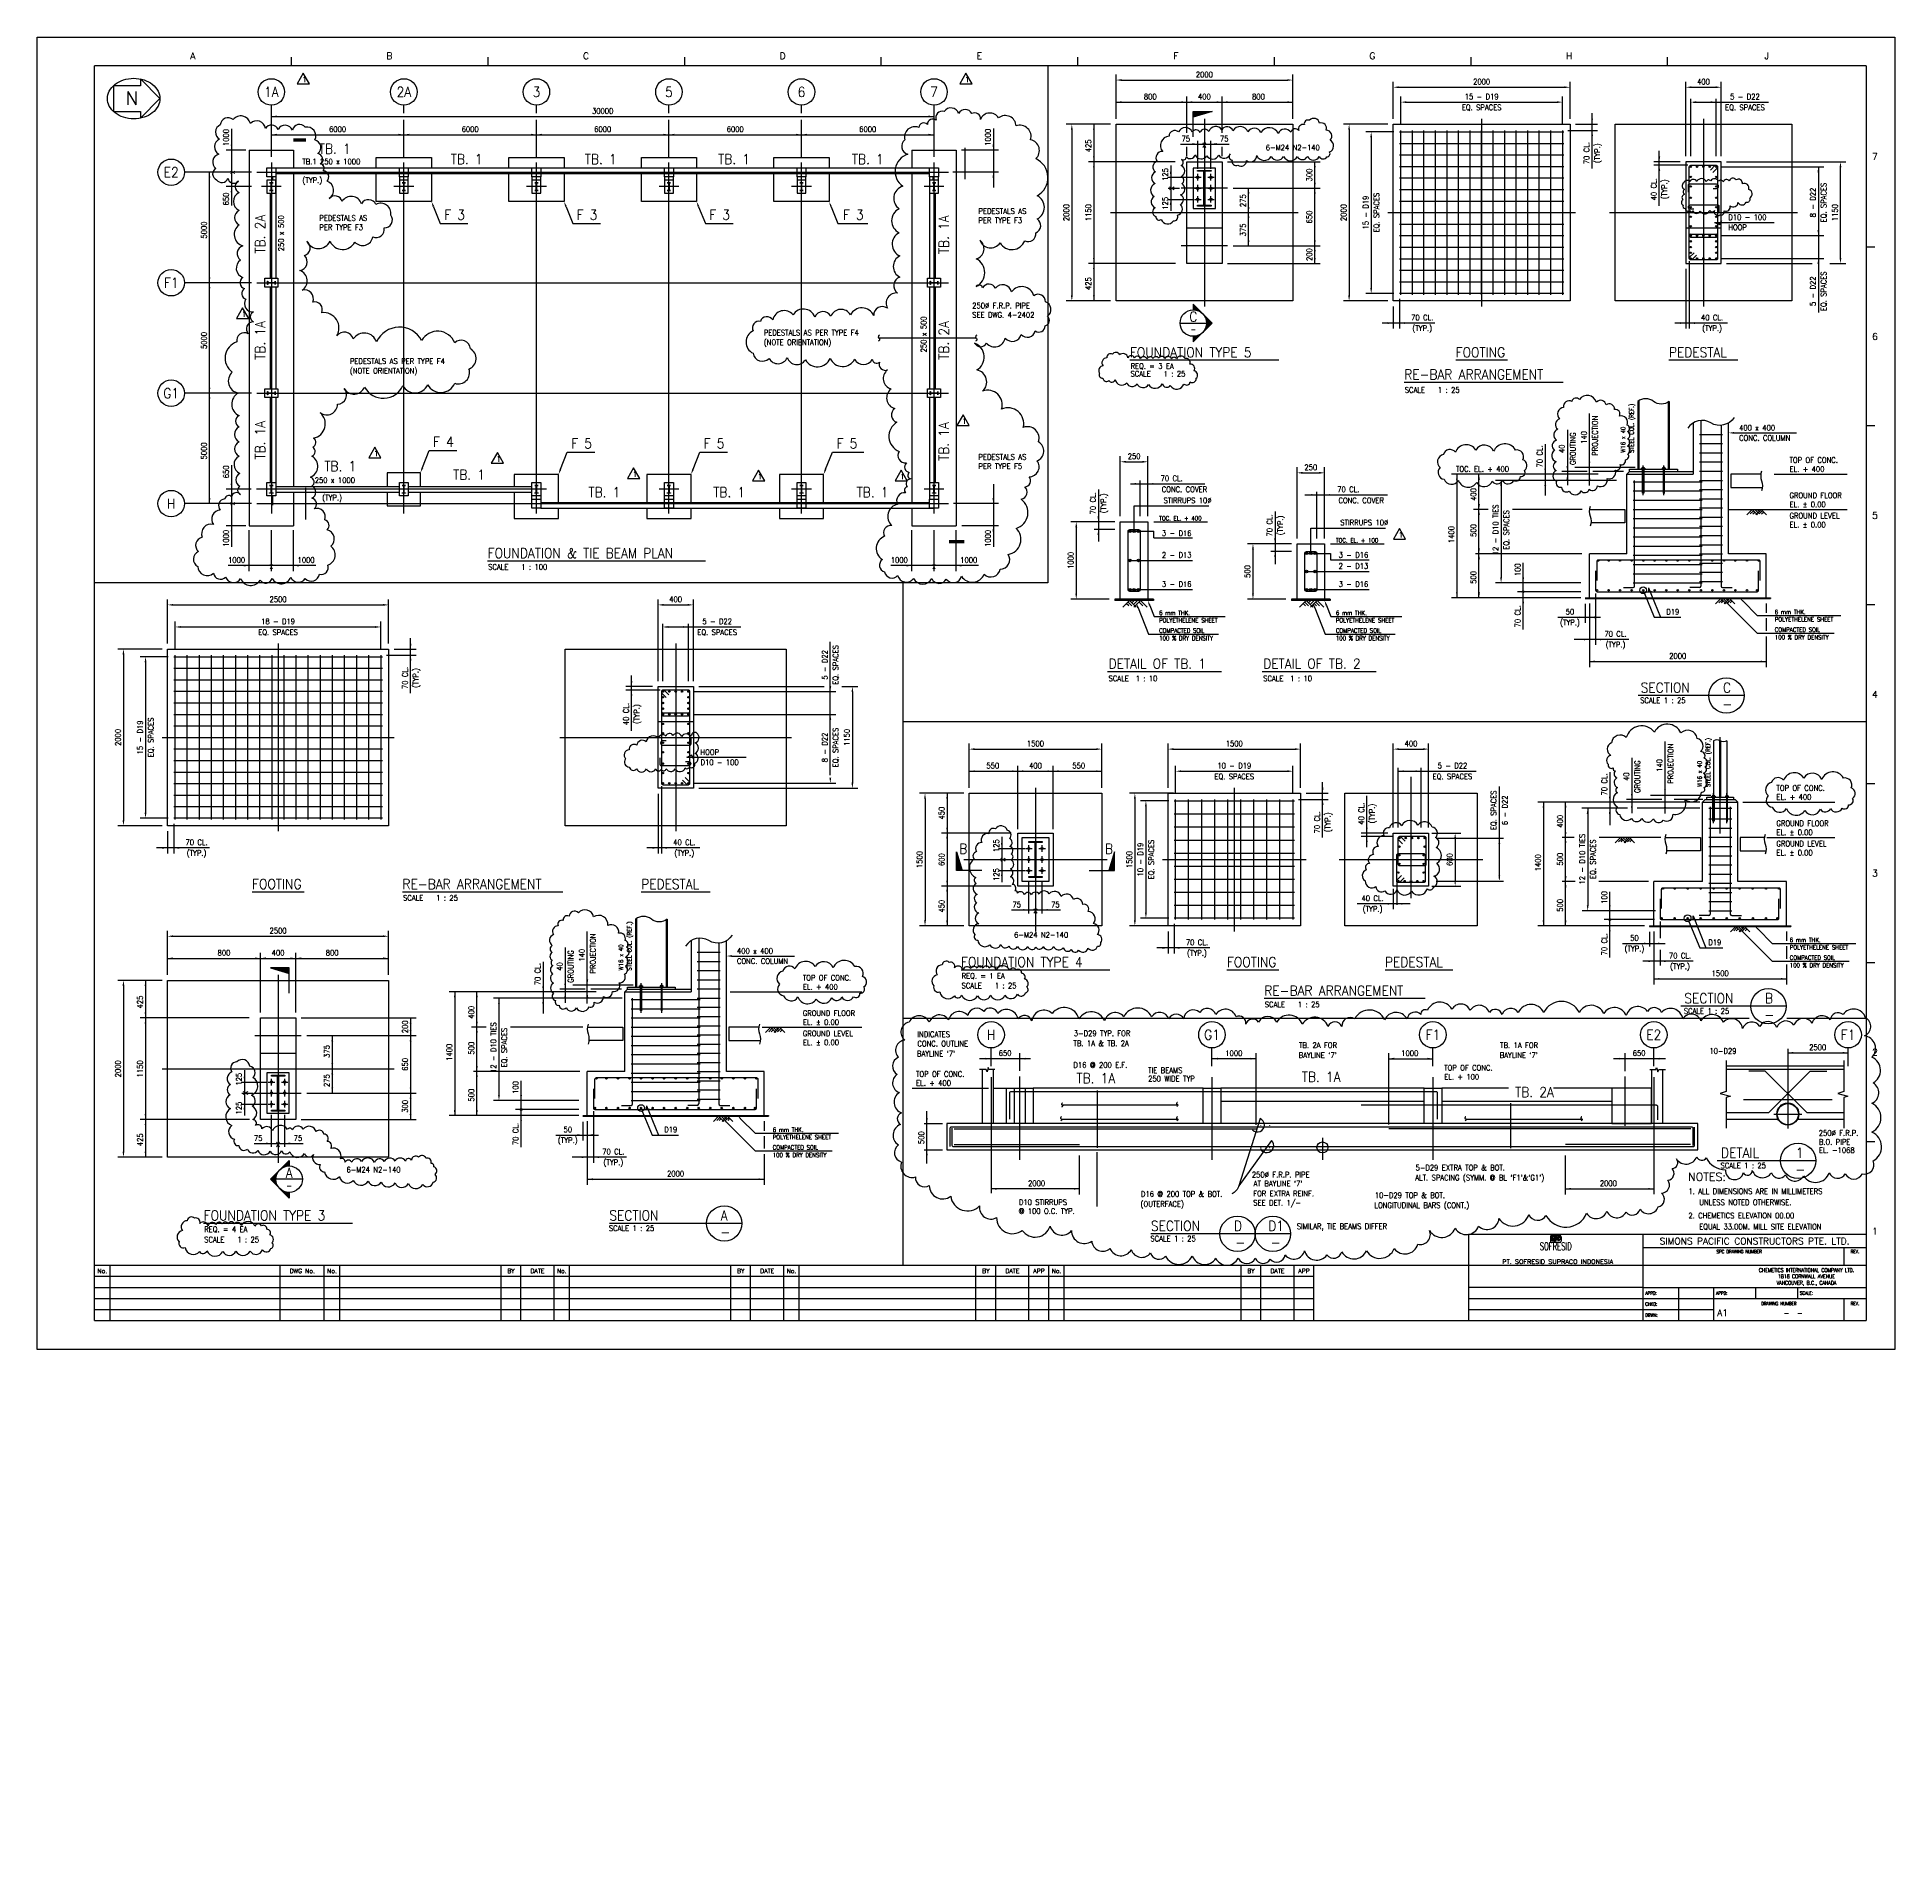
# Model space of a CAD drawing. Extents: x 0 to 84100, y -23336 to 59400.
import ezdxf
from ezdxf.enums import TextEntityAlignment as Align

# ---------------------------------------------------------------- set-up
doc = ezdxf.new("R2010")
doc.units = 0
doc.header["$LTSCALE"] = 2500
for name, pattern in [('CENTER', [0]), ('HIDDEN', [0]), ('HIDDEN2', [0]), ('PHANTOM', [0]), ('PHANTOM2', [0])]:
    doc.linetypes.add(name, pattern=pattern)
doc.layers.get('0').update_dxf_attribs({"linetype": 'CONTINUOUS'})
for name, color, linetype in [('AS', 7, 'CENTER'), ('BEAM', 7, 'CONTINUOUS'), ('BORDER', 7, 'CONTINUOUS'), ('C-LINE', 7, 'CENTER'), ('COL', 3, 'CONTINUOUS'), ('CUTLINE', 7, 'CONTINUOUS'), ('DIM', 6, 'CONTINUOUS'), ('FRP-PIPE', 3, 'HIDDEN'), ('REVCLOUD', 7, 'CONTINUOUS'), ('STREAMS', 7, 'CONTINUOUS'), ('TEXTM', 1, 'CONTINUOUS')]:
    doc.layers.add(name, color=color, linetype=linetype)
doc.styles.get("Standard").update_dxf_attribs({"font": 'romans', "width": 0.8})

msp = doc.modelspace()

# ---------------------------------------------------------------- linework, layer by layer
at = {"color": 0}
for p, q in [((61674, 55114), (69114, 55114)), ((61738, 47738), (61738, 55178)), ((62260, 47738), (62260, 55178)), ((62782, 47738), (62782, 55178)), ((63305, 47738), (63305, 55178)), ((63827, 47738), (63827, 55178)), ((64349, 47738), (64349, 55178)), ((64872, 47738), (64872, 55178)), ((65394, 47738), (65394, 55178)), ((65916, 47738), (65916, 55178)), ((66438, 47738), (66438, 55178)), ((66961, 47738), (66961, 55178)), ((67483, 47738), (67483, 55178)), ((68005, 47738), (68005, 55178)), ((68528, 47738), (68528, 55178)), ((69050, 55178), (69050, 47738)), ((9602, 54283), (11602, 54283)), ((9602, 54283), (9602, 37283)), ((11602, 54283), (11602, 53483)), ((39602, 54283), (39602, 53483)), ((39602, 54283), (41602, 54283)), ((41602, 54283), (41602, 37283)), ((61674, 54592), (69114, 54592)), ((61674, 54070), (69114, 54070)), ((10652, 53083), (10652, 52933)), ((10802, 53083), (10802, 48483)), ((11602, 53233), (11602, 39058)), ((16402, 53083), (16402, 52333)), ((16802, 52333), (16802, 53083)), ((22402, 53083), (22402, 52333)), ((22802, 52333), (22802, 53083)), ((28402, 53083), (28402, 52333)), ((28802, 52333), (28802, 53083)), ((34402, 53083), (34402, 52333)), ((34802, 52333), (34802, 53083)), ((39602, 53233), (39602, 38333)), ((40402, 53083), (40402, 48483)), ((40552, 53083), (40552, 52933)), ((40802, 52333), (40802, 53083)), ((61674, 53547), (69114, 53547)), ((61674, 53025), (69114, 53025)), ((75962, 53598), (75750, 53386)), ((76076, 53484), (75864, 53272)), ((10552, 52333), (10552, 48483)), ((16802, 52933), (16402, 52933)), ((16402, 52333), (16802, 52333)), ((22802, 52933), (22402, 52933)), ((22402, 52333), (22802, 52333)), ((28802, 52933), (28402, 52933)), ((28402, 52333), (28802, 52333)), ((34802, 52933), (34402, 52933)), ((34402, 52333), (34802, 52333)), ((40802, 52933), (40402, 52933)), ((40402, 52933), (40402, 52333)), ((40402, 52333), (40802, 52333)), ((40652, 52333), (40652, 48483)), ((61674, 52503), (69114, 52503)), ((61674, 51981), (69114, 51981)), ((61674, 51458), (69114, 51458)), ((53641, 50758), (52041, 50758)), ((61674, 50936), (69114, 50936)), ((74860, 50478), (76012, 50478)), ((61674, 50414), (69114, 50414)), ((61674, 49891), (69114, 49891)), ((75008, 49644), (74796, 49432)), ((61674, 49369), (69114, 49369)), ((61674, 48847), (69114, 48847)), ((75122, 49530), (74910, 49318)), ((10552, 48083), (10552, 43483)), ((10802, 48083), (10802, 43483)), ((40402, 48083), (40402, 43483)), ((40652, 48083), (40652, 43483)), ((61674, 48325), (69114, 48325)), ((69114, 47802), (61674, 47802)), ((51741, 46458), (52941, 46458)), ((56210, 44773), (49472, 44773)), ((66569, 44773), (64219, 44773)), ((76998, 44773), (73873, 44773)), ((69080, 43773), (61886, 43773)), ((10552, 43083), (10552, 39233)), ((10802, 43083), (10802, 39233)), ((40402, 43083), (40402, 38483)), ((40652, 43083), (40652, 39233)), ((74974, 41937), (74974, 39617)), ((75254, 41417), (76294, 41417)), ((75318, 42046), (75318, 34545)), ((76230, 41828), (76230, 34545)), ((76574, 36017), (76574, 41937)), ((75254, 41001), (76294, 41001)), ((75254, 40585), (76294, 40585)), ((17352, 39683), (15852, 39683)), ((15852, 39683), (15852, 39058)), ((17352, 39058), (17352, 39683)), ((23602, 39608), (21602, 39608)), ((21602, 39608), (21602, 39058)), ((23602, 38333), (23602, 39608)), ((71974, 39617), (72094, 39737)), ((71974, 36017), (71974, 39617)), ((71974, 39617), (74974, 39617)), ((72094, 39737), (74974, 39737)), ((75254, 40169), (76294, 40169)), ((75254, 39753), (76294, 39753)), ((11602, 38808), (11602, 37283)), ((15852, 38808), (15852, 38183)), ((17352, 38183), (17352, 38808)), ((21602, 38808), (21602, 37608)), ((22402, 38483), (22402, 39233)), ((22402, 39233), (22802, 39233)), ((22802, 39233), (22802, 38483)), ((28402, 38483), (28402, 39233)), ((28402, 39233), (28802, 39233)), ((28802, 39233), (28802, 38483)), ((34402, 38483), (34402, 39233)), ((34402, 39233), (34802, 39233)), ((34802, 39233), (34802, 38483)), ((40402, 39233), (40802, 39233)), ((40802, 39233), (40802, 38483)), ((72254, 39273), (75382, 39273)), ((72254, 38857), (75382, 38857)), ((72318, 34545), (72318, 39337)), ((75254, 39337), (76294, 39337)), ((75254, 38921), (76294, 38921)), ((10652, 38633), (10652, 38208)), ((15852, 38183), (17352, 38183)), ((22802, 38633), (22402, 38633)), ((23602, 37608), (23602, 38083)), ((28802, 38633), (28402, 38633)), ((34802, 38633), (34402, 38633)), ((39602, 38083), (39602, 37283)), ((40802, 38633), (40402, 38633)), ((72254, 38441), (75382, 38441)), ((72254, 38025), (75382, 38025)), ((75254, 38505), (76294, 38505)), ((75254, 38089), (76294, 38089)), ((77557, 37817), (77700, 37960)), ((77670, 37817), (77757, 37904)), ((77940, 37834), (77757, 38017)), ((77997, 37890), (77870, 38017)), ((77957, 37817), (78100, 37960)), ((78070, 37817), (78157, 37904)), ((9602, 37283), (11602, 37283)), ((21602, 37608), (23602, 37608)), ((39602, 37283), (41602, 37283)), ((72254, 37609), (75382, 37609)), ((72254, 37193), (75382, 37193)), ((75254, 37673), (76294, 37673)), ((75254, 37257), (76294, 37257)), ((72254, 36777), (75382, 36777)), ((72254, 36361), (75382, 36361)), ((75254, 36841), (76294, 36841)), ((75254, 36425), (76294, 36425)), ((70274, 34017), (70274, 36017)), ((71974, 36017), (70274, 36017)), ((72254, 35945), (75382, 35945)), ((72254, 35529), (75382, 35529)), ((75254, 36009), (76294, 36009)), ((75254, 35593), (76294, 35593)), ((78274, 36017), (76574, 36017)), ((78274, 34017), (78274, 36017)), ((72254, 35113), (75382, 35113)), ((72254, 34697), (75382, 34697)), ((75254, 35177), (76294, 35177)), ((75254, 34761), (76294, 34761)), ((50536, 33961), (48786, 33961)), ((48786, 33961), (48786, 33901)), ((50536, 33901), (48786, 33901)), ((49416, 33651), (49307, 33760)), ((49557, 33651), (49378, 33831)), ((49486, 33864), (49524, 33901)), ((49557, 33793), (49666, 33901)), ((49628, 33722), (49807, 33901)), ((50057, 33651), (49878, 33831)), ((50536, 33961), (50536, 33901)), ((58536, 33961), (56786, 33961)), ((56786, 33961), (56786, 33901)), ((58536, 33901), (56786, 33901)), ((57416, 33651), (57307, 33760)), ((57557, 33651), (57378, 33831)), ((57486, 33864), (57524, 33901)), ((57557, 33793), (57666, 33901)), ((57628, 33722), (57807, 33901)), ((57774, 33651), (57736, 33689)), ((57916, 33651), (57807, 33760)), ((58057, 33651), (57878, 33831)), ((58536, 33961), (58536, 33901)), ((70074, 34017), (78474, 34017)), ((70074, 33993), (78474, 33993)), ((71074, 34017), (71074, 33993)), ((71818, 34481), (72254, 34481)), ((75254, 34481), (74818, 34481)), ((76132, 33793), (76276, 33936)), ((76245, 33793), (76332, 33880)), ((76294, 34481), (76730, 34481)), ((76516, 33810), (76332, 33993)), ((76572, 33866), (76445, 33993)), ((76532, 33793), (76676, 33936)), ((76645, 33793), (76732, 33880)), ((78474, 34017), (78474, 33993)), ((78474, 34017), (78474, 33993)), ((6187, 31356), (15627, 31356)), ((6251, 23980), (6251, 31420)), ((6798, 23980), (6798, 31420)), ((7346, 23980), (7346, 31420)), ((7894, 23980), (7894, 31420)), ((8442, 23980), (8442, 31420)), ((8989, 23980), (8989, 31420)), ((9537, 23980), (9537, 31420)), ((10085, 23980), (10085, 31420)), ((10633, 23980), (10633, 31420)), ((11181, 23980), (11181, 31420)), ((11728, 23980), (11728, 31420)), ((12276, 23980), (12276, 31420)), ((12824, 23980), (12824, 31420)), ((13372, 23980), (13372, 31420)), ((13919, 23980), (13919, 31420)), ((14467, 23980), (14467, 31420)), ((15015, 23980), (15015, 31420)), ((15563, 31420), (15563, 23980)), ((6187, 30834), (15627, 30834)), ((6187, 30311), (15627, 30311)), ((48460, 30678), (53624, 30678)), ((55460, 30678), (60624, 30678)), ((6187, 29789), (15627, 29789)), ((28479, 29514), (28267, 29726)), ((28593, 29628), (28381, 29840)), ((6187, 29267), (15627, 29267)), ((6187, 28745), (15627, 28745)), ((28331, 28680), (29483, 28680)), ((6187, 28222), (15627, 28222)), ((6187, 27700), (15627, 27700)), ((6187, 27178), (15627, 27178)), ((6187, 26655), (15627, 26655)), ((6187, 26133), (15627, 26133)), ((6187, 25611), (15627, 25611)), ((29433, 25560), (29221, 25772)), ((29547, 25674), (29335, 25886)), ((6187, 25089), (15627, 25089)), ((6187, 24566), (15627, 24566)), ((51475, 24827), (56915, 24827)), ((51539, 19451), (51539, 24891)), ((52129, 19451), (52129, 24891)), ((52719, 19451), (52719, 24891)), ((53309, 19451), (53309, 24891)), ((53900, 19451), (53900, 24891)), ((54490, 19451), (54490, 24891)), ((55080, 19451), (55080, 24891)), ((55671, 19451), (55671, 24891)), ((56261, 19451), (56261, 24891)), ((56851, 24891), (56851, 19451)), ((75395, 24771), (75515, 24891)), ((75395, 24771), (76995, 24771)), ((75395, 21171), (75395, 24771)), ((75515, 24891), (76875, 24891)), ((75675, 24491), (76715, 24491)), ((75739, 24555), (75739, 19699)), ((76651, 24555), (76651, 19699)), ((76995, 24771), (76875, 24891)), ((76995, 21171), (76995, 24771)), ((15627, 24044), (6187, 24044)), ((51475, 24237), (56915, 24237)), ((51475, 23646), (56915, 23646)), ((75675, 24011), (76715, 24011)), ((75675, 23595), (76715, 23595)), ((51475, 23056), (56915, 23056)), ((61817, 22885), (61605, 23097)), ((61931, 22999), (61719, 23211)), ((71593, 22971), (71736, 23114)), ((71706, 22971), (71793, 23058)), ((71976, 22987), (71793, 23171)), ((72033, 23044), (71906, 23171)), ((71993, 22971), (72136, 23114)), ((72106, 22971), (72193, 23058)), ((75675, 23179), (76715, 23179)), ((75675, 22763), (76715, 22763)), ((51475, 22466), (56915, 22466)), ((51475, 21875), (56915, 21875)), ((75675, 22347), (76715, 22347)), ((75675, 21931), (76715, 21931)), ((51475, 21285), (56915, 21285)), ((61767, 21457), (61555, 21245)), ((61881, 21343), (61669, 21131)), ((73195, 19171), (73195, 21171)), ((75395, 21171), (73195, 21171)), ((75675, 21515), (76715, 21515)), ((75675, 21099), (76715, 21099)), ((79195, 21171), (76995, 21171)), ((79195, 19171), (79195, 21171)), ((12082, 20700), (9732, 20700)), ((23796, 20700), (16538, 20700)), ((30469, 20700), (27344, 20700)), ((51475, 20695), (56915, 20695)), ((75675, 20683), (76715, 20683)), ((75675, 20267), (76715, 20267)), ((51475, 20104), (56915, 20104)), ((56915, 19515), (51475, 19515)), ((75675, 19635), (75239, 19635)), ((75675, 19851), (76715, 19851)), ((76715, 19635), (77151, 19635)), ((29951, 18609), (29951, 11108)), ((72995, 19171), (79395, 19171)), ((72995, 19171), (72995, 19147)), ((72995, 19147), (79395, 19147)), ((76809, 18947), (76953, 19090)), ((76922, 18947), (77009, 19034)), ((77193, 18963), (77009, 19147)), ((77249, 19020), (77122, 19147)), ((77209, 18947), (77353, 19090)), ((77322, 18947), (77409, 19034)), ((79395, 19171), (79395, 19147)), ((79395, 19171), (79395, 19147)), ((29607, 18500), (29607, 16180)), ((29887, 17980), (30927, 17980)), ((30863, 18391), (30863, 11108)), ((31207, 12580), (31207, 18500)), ((29887, 17564), (30927, 17564)), ((29887, 17148), (30927, 17148)), ((48563, 17171), (41826, 17171)), ((56211, 17171), (53862, 17171)), ((64097, 17171), (61020, 17171)), ((26607, 16180), (26727, 16300)), ((26607, 16180), (29607, 16180)), ((26607, 12580), (26607, 16180)), ((26727, 16300), (29607, 16300)), ((29887, 16732), (30927, 16732)), ((29887, 16316), (30927, 16316)), ((26887, 15836), (30015, 15836)), ((26887, 15420), (30015, 15420)), ((26951, 11108), (26951, 15900)), ((29887, 15900), (30927, 15900)), ((29887, 15484), (30927, 15484)), ((62839, 15877), (55550, 15877)), ((26887, 15004), (30015, 15004)), ((26887, 14588), (30015, 14588)), ((29887, 15068), (30927, 15068)), ((29887, 14652), (30927, 14652)), ((33121, 14380), (33264, 14523)), ((33234, 14380), (33321, 14467)), ((33504, 14397), (33321, 14580)), ((33561, 14453), (33434, 14580)), ((33521, 14380), (33664, 14523)), ((33634, 14380), (33721, 14467)), ((26887, 14172), (30015, 14172)), ((26887, 13756), (30015, 13756)), ((29887, 14236), (30927, 14236)), ((29887, 13820), (30927, 13820)), ((10107, 13400), (11707, 13400)), ((26887, 13340), (30015, 13340)), ((26887, 12924), (30015, 12924)), ((29887, 13404), (30927, 13404)), ((29887, 12988), (30927, 12988)), ((24907, 10580), (24907, 12580)), ((26607, 12580), (24907, 12580)), ((26887, 12508), (30015, 12508)), ((26887, 12092), (30015, 12092)), ((29887, 12572), (30927, 12572)), ((29887, 12156), (30927, 12156)), ((32907, 12580), (31207, 12580)), ((32907, 10580), (32907, 12580)), ((52786, 11825), (45086, 11825)), ((62786, 11825), (53586, 11825)), ((78236, 12599), (77492, 12599)), ((80116, 10719), (78236, 12599)), ((78393, 10719), (80273, 12599)), ((80273, 12599), (81017, 12599)), ((26451, 11044), (26887, 11044)), ((26887, 11676), (30015, 11676)), ((26887, 11260), (30015, 11260)), ((29887, 11044), (29451, 11044)), ((29887, 11740), (30927, 11740)), ((29887, 11324), (30927, 11324)), ((30927, 11044), (31363, 11044)), ((47993, 11717), (47993, 9126)), ((71286, 11225), (63586, 11225)), ((66701, 11142), (66701, 9102)), ((77255, 11307), (81255, 11307)), ((24707, 10580), (33107, 10580)), ((24707, 10556), (33107, 10556)), ((25707, 10580), (25707, 10556)), ((30765, 10356), (30908, 10499)), ((30878, 10356), (30965, 10443)), ((31148, 10373), (30965, 10556)), ((31205, 10429), (31078, 10556)), ((31165, 10356), (31308, 10499)), ((31278, 10356), (31365, 10443)), ((33107, 10580), (33107, 10556)), ((33107, 10580), (33107, 10556)), ((12007, 7700), (10807, 7700)), ((14275, 5700), (7538, 5700))]:
    msp.add_line(p, q, dxfattribs=at)
at = {"color": 0, "linetype": 'HIDDEN'}
for p, q in [((76236, 50758), (74636, 50758)), ((29707, 28400), (28107, 28400)), ((76175, 24991), (76175, 27562)), ((76215, 24991), (76215, 27539)), ((75595, 24891), (75595, 24991)), ((75595, 24991), (76795, 24991)), ((76795, 24991), (76795, 24891))]:
    msp.add_line(p, q, dxfattribs=at)
at = {"color": 0, "linetype": 'PHANTOM2'}
for p, q in [((72463, 42910), (72463, 39837)), ((72507, 42941), (72507, 39837)), ((73885, 42910), (73885, 39837)), ((73841, 42878), (73841, 39837)), ((75890, 27551), (75890, 24891)), ((76499, 27551), (76499, 24891)), ((27095, 19473), (27095, 16400)), ((27140, 19504), (27140, 16400)), ((28473, 19441), (28473, 16400)), ((28518, 19473), (28518, 16400))]:
    msp.add_line(p, q, dxfattribs=at)
at = {"color": 0, "linetype": 'HIDDEN2'}
for p, q in [((66613, 11825), (63586, 11825)), ((71286, 11825), (68654, 11825)), ((62786, 11225), (53586, 11225))]:
    msp.add_line(p, q, dxfattribs=at)
at = {"color": 0}
for points in [[(52341, 54883), (52341, 56034), (53191, 56034), (52341, 55775)], [(15352, 53483), (15352, 53958), (17852, 53958), (17852, 53483)], [(21352, 53483), (21352, 53958), (23852, 53958), (23852, 53483)], [(27352, 53483), (27352, 53958), (29852, 53958), (29852, 53483)], [(33352, 53483), (33352, 53958), (35852, 53958), (35852, 53483)], [(17852, 53233), (17852, 51958), (15352, 51958), (15352, 53233)], [(23852, 53233), (23852, 51958), (21352, 51958), (21352, 53233)], [(29852, 53233), (29852, 51958), (27352, 51958), (27352, 53233)], [(35852, 53233), (35852, 51958), (33352, 51958), (33352, 53233)], [(19702, 47795)], [(52341, 45858), (52341, 45610), (53190, 46458), (52341, 47307), (52341, 47058)], [(52643, 46977), (52361, 47259), (52361, 47058)], [(52585, 47007), (52381, 47210), (52381, 47058)], [(52538, 47025), (52401, 47162), (52401, 47058)], [(52497, 47038), (52421, 47114), (52421, 47058)], [(52460, 47046), (52441, 47065), (52441, 47058)], [(52860, 46157), (53161, 46458), (52860, 46760)], [(52889, 46215), (53133, 46458), (52889, 46702)], [(52908, 46261), (53105, 46458), (52908, 46655)], [(52920, 46302), (53076, 46458), (52920, 46614)], [(52929, 46339), (53048, 46458), (52929, 46577)], [(52935, 46373), (53020, 46458), (52935, 46543)], [(52939, 46405), (52992, 46458), (52939, 46511)], [(52941, 46436), (52963, 46458), (52941, 46481)], [(52361, 45858), (52361, 45658), (52643, 45940)], [(52381, 45858), (52381, 45706), (52585, 45910)], [(52401, 45858), (52401, 45755), (52538, 45892)], [(52421, 45858), (52421, 45803), (52497, 45879)], [(52441, 45858), (52441, 45851), (52460, 45870)], [(29602, 38333), (29602, 39608), (27602, 39608), (27602, 38333)], [(35602, 38333), (35602, 39608), (33602, 39608), (33602, 38333)], [(27602, 38083), (27602, 37608), (29602, 37608), (29602, 38083)], [(33602, 38083), (33602, 37608), (35602, 37608), (35602, 38083)], [(77403, 37777), (77643, 38017), (77883, 37777)], [(77803, 37777), (78043, 38017), (78283, 37777)], [(34701, 37500)], [(49036, 33961), (49036, 37461), (50286, 37461), (50286, 33961)], [(57036, 33961), (57036, 36461), (58286, 36461), (58286, 33961)], [(49748, 33601), (49448, 33901), (49148, 33601)], [(50248, 33601), (49948, 33901), (49648, 33601)], [(57748, 33601), (57448, 33901), (57148, 33601)], [(58248, 33601), (57948, 33901), (57648, 33601)], [(75979, 33753), (76219, 33993), (76459, 33753)], [(76379, 33753), (76619, 33993), (76859, 33753)], [(71440, 22931), (71680, 23171), (71920, 22931)], [(71840, 22931), (72080, 23171), (72320, 22931)], [(42770, 21671), (41619, 21671), (41619, 22521), (41878, 21671)], [(47619, 21671), (48770, 21671), (48770, 22521), (48512, 21671)], [(76656, 18907), (76896, 19147), (77136, 18907)], [(77056, 18907), (77296, 19147), (77536, 18907)], [(11407, 16124), (11407, 17276), (10557, 17276), (11407, 17017)], [(32968, 14340), (33208, 14580), (33448, 14340)], [(33368, 14340), (33608, 14580), (33848, 14340)], [(81785, 12819), (76460, 12819)], [(76460, 12679), (81785, 12679)], [(46381, 11075), (51633, 11075)], [(30612, 10316), (30852, 10556), (31092, 10316)], [(31012, 10316), (31252, 10556), (31492, 10316)], [(46381, 10425), (51633, 10425)], [(64686, 10425), (69938, 10425)], [(76460, 10419), (78810, 10419)], [(79700, 10419), (81785, 10419)], [(41515, 9975), (55186, 9975)], [(41516, 9275), (47186, 9275)], [(74857, 9975), (61186, 9975)], [(74856, 9275), (69186, 9275)], [(11407, 7100), (11407, 6851), (10558, 7700), (11407, 8549), (11407, 8300)], [(11105, 8219), (11387, 8500), (11387, 8300)], [(11163, 8248), (11367, 8452), (11367, 8300)], [(10888, 7399), (10586, 7700), (10888, 8001)], [(10858, 7456), (10615, 7700), (10858, 7944)], [(10840, 7503), (10643, 7700), (10840, 7897)], [(10827, 7544), (10671, 7700), (10827, 7856)], [(10819, 7581), (10700, 7700), (10819, 7819)], [(10813, 7615), (10728, 7700), (10813, 7785)], [(10809, 7647), (10756, 7700), (10809, 7753)], [(10807, 7677), (10784, 7700), (10807, 7723)], [(11210, 8267), (11347, 8404), (11347, 8300)], [(11251, 8279), (11327, 8355), (11327, 8300)], [(11288, 8288), (11307, 8307), (11307, 8300)], [(11387, 7100), (11387, 6900), (11105, 7181)], [(11367, 7100), (11367, 6948), (11163, 7152)], [(11347, 7100), (11347, 6996), (11210, 7133)], [(11327, 7100), (11327, 7045), (11251, 7121)], [(11307, 7100), (11307, 7093), (11288, 7112)], [(68511, 5097), (68511, 4890)], [(68933, 5153), (68567, 5153)], [(68635, 5024), (68586, 5073)], [(68657, 5108), (68651, 5057)], [(68714, 5123), (68661, 5091)], [(68662, 5091), (68674, 5080)], [(68674, 5080), (68674, 4877)], [(68714, 5124), (68714, 5108)], [(68714, 5096), (68714, 4959)], [(68734, 5097), (68742, 5093)], [(68764, 5120), (68774, 5115)], [(68989, 5097), (68989, 4890)], [(68551, 4987), (68541, 4987)], [(68542, 4988), (68542, 4940)], [(68552, 5039), (68566, 5024)], [(68566, 5023), (68615, 4974)], [(68933, 4834), (68567, 4834)], [(68648, 5008), (68635, 5024)], [(68662, 4860), (68670, 4868)], [(68726, 4860), (68662, 4860)], [(68714, 4927), (68714, 4876)], [(68726, 4860), (68718, 4868)], [(68834, 4960), (68840, 4946)], [(68947, 4996), (68958, 4993)]]:
    msp.add_lwpolyline(points, dxfattribs=at)
for points in [[(52366, 55809), (52366, 56009), (53023, 56009)], [(52391, 55843), (52391, 55984), (52855, 55984)], [(52416, 55877), (52416, 55959), (52687, 55959)], [(52441, 55910), (52441, 55934), (52519, 55934)], [(56841, 55458), (56841, 47458), (48841, 47458), (48841, 55458)], [(69394, 55458), (69394, 47458), (61394, 47458), (61394, 55458)], [(79436, 55458), (79436, 47458), (71436, 47458), (71436, 55458)], [(52041, 53758), (53641, 53758), (53641, 49158), (52041, 49158)], [(52536, 51745), (52536, 51790), (52821, 51790), (52821, 53327), (52536, 53327), (52536, 53371), (53146, 53371), (53146, 53327), (52861, 53327), (52861, 51790), (53146, 51790), (53146, 51745)], [(74636, 49158), (76236, 49158), (76236, 53758), (74636, 53758)], [(10802, 52333), (10802, 52933), (10402, 52933), (10402, 52333)], [(10526, 52455), (10526, 52466), (10597, 52466), (10597, 52799), (10526, 52799), (10526, 52810), (10679, 52810), (10679, 52799), (10607, 52799), (10607, 52466), (10679, 52466), (10679, 52455)], [(16526, 52455), (16526, 52466), (16597, 52466), (16597, 52799), (16526, 52799), (16526, 52810), (16679, 52810), (16679, 52799), (16607, 52799), (16607, 52466), (16679, 52466), (16679, 52455)], [(22526, 52455), (22526, 52466), (22597, 52466), (22597, 52799), (22526, 52799), (22526, 52810), (22679, 52810), (22679, 52799), (22607, 52799), (22607, 52466), (22679, 52466), (22679, 52455)], [(28526, 52455), (28526, 52466), (28597, 52466), (28597, 52799), (28526, 52799), (28526, 52810), (28679, 52810), (28679, 52799), (28607, 52799), (28607, 52466), (28679, 52466), (28679, 52455)], [(34526, 52455), (34526, 52466), (34597, 52466), (34597, 52799), (34526, 52799), (34526, 52810), (34679, 52810), (34679, 52799), (34607, 52799), (34607, 52466), (34679, 52466), (34679, 52455)], [(40526, 52455), (40526, 52466), (40597, 52466), (40597, 52799), (40526, 52799), (40526, 52810), (40679, 52810), (40679, 52799), (40607, 52799), (40607, 52466), (40679, 52466), (40679, 52455)], [(10302, 48483), (10902, 48483), (10902, 48083), (10302, 48083)], [(10780, 48206), (10769, 48206), (10769, 48278), (10436, 48278), (10436, 48206), (10425, 48206), (10425, 48359), (10436, 48359), (10436, 48288), (10769, 48288), (10769, 48359), (10780, 48359)], [(40302, 48483), (40902, 48483), (40902, 48083), (40302, 48083)], [(40780, 48206), (40769, 48206), (40769, 48278), (40436, 48278), (40436, 48206), (40425, 48206), (40425, 48359), (40436, 48359), (40436, 48288), (40769, 48288), (40769, 48359), (40780, 48359)], [(10302, 43483), (10902, 43483), (10902, 43083), (10302, 43083)], [(10780, 43206), (10769, 43206), (10769, 43278), (10436, 43278), (10436, 43206), (10425, 43206), (10425, 43359), (10436, 43359), (10436, 43288), (10769, 43288), (10769, 43359), (10780, 43359)], [(40302, 43483), (40902, 43483), (40902, 43083), (40302, 43083)], [(40780, 43206), (40769, 43206), (40769, 43278), (40436, 43278), (40436, 43206), (40425, 43206), (40425, 43359), (40436, 43359), (40436, 43288), (40769, 43288), (40769, 43359), (40780, 43359)], [(72779, 39841), (72635, 39841), (72635, 39889), (72779, 39889)], [(72683, 38755), (72683, 39937), (72731, 39937), (72731, 38755)], [(73569, 39841), (73713, 39841), (73713, 39889), (73569, 39889)], [(73665, 38755), (73665, 39937), (73617, 39937), (73617, 38755)], [(10802, 39233), (10802, 38633), (10402, 38633), (10402, 39233)], [(10526, 38755), (10526, 38766), (10597, 38766), (10597, 39099), (10526, 39099), (10526, 39110), (10679, 39110), (10679, 39099), (10607, 39099), (10607, 38766), (10679, 38766), (10679, 38755)], [(16802, 39233), (16802, 38633), (16402, 38633), (16402, 39233)], [(16526, 38755), (16526, 38766), (16597, 38766), (16597, 39099), (16526, 39099), (16526, 39110), (16679, 39110), (16679, 39099), (16607, 39099), (16607, 38766), (16679, 38766), (16679, 38755)], [(22526, 38755), (22526, 38766), (22597, 38766), (22597, 39099), (22526, 39099), (22526, 39110), (22679, 39110), (22679, 39099), (22607, 39099), (22607, 38766), (22679, 38766), (22679, 38755)], [(28526, 38755), (28526, 38766), (28597, 38766), (28597, 39099), (28526, 39099), (28526, 39110), (28679, 39110), (28679, 39099), (28607, 39099), (28607, 38766), (28679, 38766), (28679, 38755)], [(34526, 38755), (34526, 38766), (34597, 38766), (34597, 39099), (34526, 39099), (34526, 39110), (34679, 39110), (34679, 39099), (34607, 39099), (34607, 38766), (34679, 38766), (34679, 38755)], [(40526, 38755), (40526, 38766), (40597, 38766), (40597, 39099), (40526, 39099), (40526, 39110), (40679, 39110), (40679, 39099), (40607, 39099), (40607, 38766), (40679, 38766), (40679, 38755)], [(15907, 31700), (15907, 23700), (5907, 23700), (5907, 31700)], [(33907, 31700), (33907, 23700), (23907, 23700), (23907, 31700)], [(28107, 30000), (29707, 30000), (29707, 25400), (28107, 25400)], [(48195, 25171), (48195, 19171), (42195, 19171), (42195, 25171)], [(57195, 25171), (57195, 19171), (51195, 19171), (51195, 25171)], [(65195, 25171), (65195, 19171), (59195, 19171), (59195, 25171)], [(75962, 24995), (75818, 24995), (75818, 25043), (75962, 25043)], [(75866, 23909), (75866, 25091), (75914, 25091), (75914, 23909)], [(76427, 24995), (76571, 24995), (76571, 25043), (76427, 25043)], [(76523, 23909), (76523, 25091), (76475, 25091), (76475, 23909)], [(44395, 23371), (45995, 23371), (45995, 20971), (44395, 20971)], [(44890, 21358), (44890, 21402), (45175, 21402), (45175, 22939), (44890, 22939), (44890, 22984), (45499, 22984), (45499, 22939), (45215, 22939), (45215, 21402), (45499, 21402), (45499, 21358)], [(61395, 23371), (62995, 23371), (62995, 20971), (61395, 20971)], [(41844, 21696), (41644, 21696), (41644, 22353)], [(41810, 21721), (41669, 21721), (41669, 22185)], [(41776, 21746), (41694, 21746), (41694, 22017)], [(48545, 21696), (48745, 21696), (48745, 22353)], [(48579, 21721), (48720, 21721), (48720, 22185)], [(48613, 21746), (48695, 21746), (48695, 22017)], [(41743, 21771), (41719, 21771), (41719, 21849)], [(48647, 21771), (48670, 21771), (48670, 21849)], [(11382, 17051), (11382, 17251), (10725, 17251)], [(11357, 17085), (11357, 17226), (10893, 17226)], [(11332, 17118), (11332, 17201), (11061, 17201)], [(11307, 17152), (11307, 17176), (11229, 17176)], [(15907, 16700), (15907, 8700), (5907, 8700), (5907, 16700)], [(27412, 16404), (27268, 16404), (27268, 16452), (27412, 16452)], [(27316, 15318), (27316, 16500), (27364, 16500), (27364, 15318)], [(28201, 16404), (28345, 16404), (28345, 16452), (28201, 16452)], [(28297, 15318), (28297, 16500), (28249, 16500), (28249, 15318)], [(11707, 10400), (10107, 10400), (10107, 15000), (11707, 15000)], [(10602, 10787), (10602, 10831), (10887, 10831), (10887, 12369), (10602, 12369), (10602, 12413), (11211, 12413), (11211, 12369), (10927, 12369), (10927, 10831), (11211, 10831), (11211, 10787)], [(45086, 10225), (43886, 10225), (43886, 11825), (45086, 11825)], [(53586, 11825), (53586, 10225), (52786, 10225), (52786, 11825)], [(63586, 11825), (63586, 10225), (62786, 10225), (62786, 11825)], [(71286, 10225), (73086, 10225), (73086, 11825), (71286, 11825)], [(41186, 9025), (75186, 9025), (75186, 10225), (41186, 10225)]]:
    msp.add_lwpolyline(points, close=True, dxfattribs=at)
at = {"color": 0, "linetype": 'HIDDEN'}
for points in [[(52336, 51647), (53346, 51647), (53346, 53469), (52336, 53469)], [(44595, 23171), (45795, 23171), (45795, 21171), (44595, 21171)], [(11411, 12511), (10402, 12511), (10402, 10689), (11411, 10689)]]:
    msp.add_lwpolyline(points, close=True, dxfattribs=at)
at = {"color": 0}
for points in [[(74860, 53598), (76012, 53598, -0.414214), (76076, 53534), (76076, 49382, -0.414214), (76012, 49318), (74860, 49318, -0.414214), (74796, 49382), (74796, 53534, -0.414214)], [(69011, 39033, 0.625), (69353, 38851, 0.625), (69899, 38863, 0.625), (70263, 38931, 0.625), (70639, 39090, 0.625), (71082, 39420, 0.625), (71446, 39795, 0.625), (71663, 40057, 0.625), (71902, 40273, 0.625), (72015, 40535, 0.625), (72004, 40887, 0.625), (72004, 41217, 0.625), (72004, 41547, 0.625), (71981, 41843, 0.625), (71629, 42241, 0.625), (71412, 42548, 0.625), (71025, 42753, 0.625), (70593, 42878, 0.625), (69819, 42992, 0.625), (69478, 42912, 0.625), (69102, 42639, 0.625), (68920, 42116, 0.625), (68840, 41650, 0.625), (68784, 41161, 0.625), (68693, 40694, 0.625), (68761, 40182, 0.625), (68761, 39784, 0.625), (68784, 39295, 0.625)], [(66332, 39334, 0.625), (66855, 39346, 0.625), (67150, 39505, 0.625), (67332, 39789, 0.625), (67264, 40266, 0.625), (66923, 40709, 0.625), (65934, 40653, 0.625), (65127, 40709, 0.625), (64206, 40607, 0.625), (63660, 40505, 0.625), (63512, 39914, 0.625), (63694, 39391, 0.625), (64342, 39334, 0.625), (65172, 39244, 0.625), (65877, 39300, 0.625)], [(49386, 34391), (49386, 37031, -0.414214), (49466, 37111), (49856, 37111, -0.414214), (49936, 37031), (49936, 34391, -0.414214), (49856, 34311), (49466, 34311, -0.414214)], [(57386, 34391), (57386, 36031, -0.414214), (57466, 36111), (57856, 36111, -0.414214), (57936, 36031), (57936, 34391, -0.414214), (57856, 34311), (57466, 34311, -0.414214)], [(28331, 25560), (29483, 25560, 0.414214), (29547, 25624), (29547, 29776, 0.414214), (29483, 29840), (28331, 29840, 0.414214), (28267, 29776), (28267, 25624, 0.414214)], [(71648, 24205, 0.625), (72176, 24036, 0.625), (72641, 24036, 0.625), (73170, 24014, 0.625), (73614, 23951, 0.625), (74057, 24226, 0.625), (74586, 24902, 0.625), (75346, 25219, 0.625), (75473, 25430, 0.625), (75473, 25895, 0.625), (75431, 26085, 0.625), (75516, 26381, 0.625), (75473, 26761, 0.625), (75304, 27057, 0.625), (75156, 27648, 0.625), (74417, 27902, 0.625), (73212, 27944, 0.625), (71944, 27690, 0.625), (71268, 27458, 0.625), (71247, 26888, 0.625), (71120, 26486, 0.625), (71352, 26317, 0.625), (71458, 26190, 0.625), (71521, 25874, 0.625), (71542, 25430, 0.625), (71542, 25197, 0.625), (71542, 24564, 0.625)], [(81187, 24485, 0.625), (81710, 24496, 0.625), (82005, 24655, 0.625), (82187, 24939, 0.625), (82119, 25417, 0.625), (81778, 25860, 0.625), (80789, 25803, 0.625), (79982, 25860, 0.625), (79061, 25758, 0.625), (78516, 25655, 0.625), (78368, 25064, 0.625), (78550, 24542, 0.625), (79198, 24485, 0.625), (80027, 24394, 0.625), (80732, 24451, 0.625)], [(61669, 21899), (62821, 21899, 0.414214), (62885, 21963), (62885, 23147, 0.414214), (62821, 23211), (61669, 23211, 0.414214), (61605, 23147), (61605, 21963, 0.414214)], [(61619, 22443), (62771, 22443, -0.414214), (62835, 22379), (62835, 21195, -0.414214), (62771, 21131), (61619, 21131, -0.414214), (61555, 21195), (61555, 22379, -0.414214)], [(23628, 15573, 0.625), (23948, 15456, 0.625), (24414, 15456, 0.625), (24983, 15500, 0.625), (25216, 15718, 0.625), (25638, 15980, 0.625), (26046, 16199, 0.625), (26352, 16592, 0.625), (26585, 16985, 0.625), (26629, 17349, 0.625), (26629, 17757, 0.625), (26687, 18209, 0.625), (26614, 18515, 0.625), (26323, 18835, 0.625), (25842, 19185, 0.625), (25187, 19578, 0.625), (24502, 19767, 0.625), (24079, 19607, 0.625), (23817, 19418, 0.625), (23584, 19170, 0.625), (23380, 18777, 0.625), (23322, 18282, 0.625), (23322, 17961, 0.625), (23322, 17612, 0.625), (23351, 17379, 0.625), (23351, 17000, 0.625), (23380, 16578, 0.625), (23380, 16126, 0.625), (23467, 15791, 0.625)], [(36430, 15950, 0.625), (36953, 15961, 0.625), (37249, 16120, 0.625), (37431, 16404, 0.625), (37363, 16882, 0.625), (37022, 17325, 0.625), (36033, 17268, 0.625), (35225, 17325, 0.625), (34305, 17223, 0.625), (33759, 17120, 0.625), (33611, 16529, 0.625), (33793, 16007, 0.625), (34441, 15950, 0.625), (35271, 15859, 0.625), (35976, 15916, 0.625)], [(17835, 8412, 0.625), (17597, 8649, 0.625), (17271, 8699, 0.625), (16944, 8570, 0.625), (16667, 8521, 0.625), (16202, 8511, 0.625), (15717, 8501, 0.625), (15272, 8461, 0.625), (14688, 8501, 0.625), (14242, 8471, 0.625), (13936, 8471, 0.625), (13738, 8629, 0.625), (13292, 9094, 0.625), (13134, 9411, 0.625), (12976, 9747, 0.625), (12629, 9856, 0.625), (12045, 9965, 0.625), (11551, 9935, 0.625), (11333, 9955, 0.625), (10650, 9886, 0.625), (10175, 9975, 0.625), (9888, 10133, 0.625), (9769, 10400, 0.625), (9730, 11004, 0.625), (9700, 11508, 0.625), (9769, 12310, 0.625), (9631, 12814, 0.625), (9037, 13012, 0.625), (8819, 12557, 0.625), (8750, 11983, 0.625), (8740, 11528, 0.625), (8750, 10895, 0.625), (8809, 10133, 0.625), (8928, 9510, 0.625), (9136, 9223, 0.625), (9522, 9065, 0.625), (9987, 9005, 0.625), (10551, 8966, 0.625), (11066, 8996, 0.625), (11432, 8936, 0.625), (12105, 8867, 0.625), (12510, 8817, 0.625), (12817, 8372, 0.625), (13015, 8036, 0.625), (13688, 7818, 0.625), (14312, 7650, 0.625), (14985, 7620, 0.625), (15569, 7571, 0.625), (16202, 7531, 0.625), (16806, 7502, 0.625), (17459, 7462, 0.625), (17924, 7561, 0.625), (18013, 7917, 0.625), (17954, 8263, 0.625)]]:
    msp.add_lwpolyline(points, format="xyb", close=True, dxfattribs=at)
for points in [[(75874, 52551), (76026, 52551, 0.414214), (76116, 52641), (76116, 52654, 0.414214), (76026, 52744), (74789, 52744, 0.414214), (74739, 52694), (74739, 52380)], [(74998, 51610), (74846, 51610, -0.414214), (74756, 51700), (74756, 51713, -0.414214), (74846, 51803), (76083, 51803, -0.414214), (76133, 51753), (76133, 51439)], [(73885, 42910, -0.3433), (73174, 42910, 0.3433), (72463, 42910, 0.3433)], [(76824, 42179, -0.40473), (75774, 41937, 0.40473), (74724, 41695, 0.278173)], [(78066, 39751, 0.175093), (78066, 39317, -0.175721), (78066, 38859)], [(70306, 38151, 0.175093), (70307, 37717, -0.175721), (70307, 37259)], [(70618, 34797), (70618, 35673, -0.414214), (70682, 35737), (77930, 35737, -0.414214), (77994, 35673), (77994, 34797)], [(70554, 35237), (70554, 34361, 0.414214), (70618, 34297), (77866, 34297, 0.414214), (77930, 34361), (77930, 35237)], [(28469, 27548), (28316, 27548, 0.414214), (28226, 27458), (28226, 27445, 0.414214), (28316, 27355), (29553, 27355, 0.414214), (29603, 27405), (29603, 27719)], [(29344, 26607), (29497, 26607, -0.414214), (29587, 26517), (29587, 26504, -0.414214), (29497, 26414), (28260, 26414, -0.414214), (28210, 26464), (28210, 26778)], [(73727, 23305, 0.175093), (73727, 22871, -0.175721), (73727, 22413)], [(78227, 23305, 0.175093), (78227, 22871, -0.175721), (78227, 22413)], [(73475, 20391), (73475, 19515, 0.414214), (73539, 19451), (78787, 19451, 0.414214), (78851, 19515), (78851, 20391)], [(73539, 19951), (73539, 20827, -0.414214), (73603, 20891), (78851, 20891, -0.414214), (78915, 20827), (78915, 19951)], [(28518, 19473, -0.3433), (27807, 19473, 0.3433), (27095, 19473, 0.3433)], [(31457, 18742, -0.40473), (30407, 18500, 0.40473), (29357, 18258, 0.278173)], [(24939, 14714, 0.175093), (24940, 14280, -0.175721), (24940, 13822)], [(32698, 14714, 0.175093), (32699, 14280, -0.175721), (32699, 13822)], [(25187, 11800), (25187, 10924, 0.414214), (25251, 10860), (32499, 10860, 0.414214), (32563, 10924), (32563, 11800)], [(25251, 11360), (25251, 12236, -0.414214), (25315, 12300), (32563, 12300, -0.414214), (32627, 12236), (32627, 11360)], [(44036, 10425), (44036, 11611, -0.414214), (44100, 11675), (63322, 11675, -0.414214), (63386, 11611), (63386, 10425)], [(46421, 11146, 0.125458), (46392, 11132, 0.128154), (46374, 11106, 0.474289), (46400, 11062, -0.452031), (46428, 11017, -0.127274), (46410, 10988, -0.126124), (46380, 10970)], [(51630, 11175, 0.125458), (51601, 11160, 0.128154), (51582, 11134, 0.474289), (51608, 11090, -0.452031), (51637, 11046, -0.127274), (51619, 11016, -0.126124), (51589, 10998)], [(59934, 11065), (73292, 11065, -0.414214), (73356, 11001), (73356, 10385)], [(46379, 10525, 0.125458), (46349, 10510, 0.128154), (46331, 10484, 0.474289), (46357, 10440, -0.452031), (46385, 10396, -0.127274), (46368, 10366, -0.126124), (46338, 10348)], [(51630, 10525, 0.125458), (51601, 10510, 0.128154), (51582, 10484, 0.474289), (51608, 10440, -0.452031), (51637, 10396, -0.127274), (51619, 10366, -0.126124), (51589, 10348)], [(64684, 10525, 0.125458), (64655, 10510, 0.128154), (64636, 10484, 0.474289), (64662, 10440, -0.452031), (64691, 10396, -0.127274), (64673, 10366, -0.126124), (64643, 10348)], [(69935, 10525, 0.125458), (69906, 10510, 0.128154), (69888, 10484, 0.474289), (69914, 10440, -0.452031), (69942, 10396, -0.127274), (69924, 10366, -0.126124), (69894, 10348)], [(76460, 10719), (78393, 10719, 0.473589)], [(80116, 10719), (81785, 10719, 0.473589)], [(41336, 9185), (41336, 10011, -0.414214), (41400, 10075), (74892, 10075, -0.414214), (74956, 10011), (74956, 9235)], [(41416, 10015), (41416, 9239, 0.414214), (41480, 9175), (74972, 9175, 0.414214), (75036, 9239), (75036, 10065)], [(68567, 5153, 0.414214), (68511, 5097, 0.414214)], [(68542, 5083, 0.26498), (68552, 5039, 0.26498)], [(68599, 5122, 0.349597), (68542, 5083, 0.349597)], [(68651, 5057, 0.393634), (68592, 5091, 0.643417), (68586, 5072, 0.643417)], [(68657, 5107, 0.154381), (68599, 5122, 0.154381)], [(68723, 5098, 0.026514), (68713, 5096, 0.024362)], [(68750, 5122, 0.083639), (68714, 5109, 0.083639)], [(68734, 5097, 0.153806), (68723, 5098, 0.153806)], [(68759, 5078, 0.14965), (68742, 5093, 0.14965)], [(68744, 4951, 0.341258), (68759, 5078, 0.341258)], [(68764, 5120, 0.153806), (68750, 5122, 0.153806)], [(68795, 5097, 0.14965), (68774, 5115, 0.14965)], [(68775, 4936, 0.347223), (68795, 5097, 0.347223)], [(68891, 5123, 0.332128), (68824, 5050, 0.332128)], [(68824, 5050, 0.054137), (68832, 4969, 0.054137)], [(68869, 5082, 0.114389), (68874, 4966, 0.117839)], [(68919, 5088, 0.599138), (68869, 5082, 0.795552)], [(68962, 5063, 0.326494), (68891, 5123, 0.338152)], [(68919, 5063, 0.101518), (68919, 5088, 0.101518)], [(68919, 5063, 1.225978), (68962, 5063, 1.225978)], [(68989, 5097, 0.414214), (68933, 5153, 0.414214)], [(68511, 4890, 0.414214), (68567, 4834, 0.414214)], [(68542, 4941, 0.150766), (68601, 4925, 0.150766)], [(68550, 4988, 0.425066), (68610, 4956, 0.425066)], [(68601, 4925, 0.349597), (68659, 4964, 0.349597)], [(68610, 4956, 0.579326), (68615, 4975, 0.639096)], [(68659, 4964, 0.26498), (68648, 5008, 0.26498)], [(68670, 4868, 0.207093), (68674, 4877, 0.207093)], [(68750, 4927, 0.031833), (68713, 4927, 0.031119)], [(68714, 4959, 0.613778), (68739, 4946, 0.613778)], [(68714, 4876, 0.207392), (68718, 4868, 0.207392)], [(68739, 4946, 0.087388), (68744, 4951, 0.087388)], [(68750, 4927, 0.213092), (68775, 4936, 0.213092)], [(68832, 4969, 0.047892), (68834, 4960, 0.047892)], [(68840, 4946, 0.150187), (68849, 4936, 0.150187)], [(68849, 4936, 0.338357), (68922, 4941, 0.338357)], [(68874, 4966, 0.447603), (68908, 4962, 0.447603)], [(68908, 4962, 0.098799), (68947, 4996, 0.098799)], [(68922, 4941, 0.071671), (68958, 4993, 0.071671)], [(68933, 4834, 0.414214), (68989, 4890, 0.414214)]]:
    msp.add_lwpolyline(points, format="xyb", dxfattribs=at)
at = {"color": 0, "linetype": 'PHANTOM'}
for points in [[(61279, 47345)], [(65815, 47345)], [(69710, 47345)], [(59052, 46002)], [(71052, 46002)], [(59052, 42108)], [(71052, 42108)], [(59052, 37571)], [(71052, 37571)], [(61279, 35345)], [(69710, 35345)], [(57985, -11336)], [(62521, -11336)], [(66415, -11336)], [(55758, -12679)], [(67758, -12679)], [(55758, -16573)], [(67758, -16573)], [(55758, -21109)], [(67758, -21109)], [(57985, -23336)], [(62521, -23336)], [(66415, -23336)]]:
    msp.add_lwpolyline(points, dxfattribs=at)
at = {"color": 0, "linetype": 'HIDDEN'}
for points in [[(72094, 39737), (72094, 39837), (74254, 39837), (74254, 39737)], [(78033, 39617), (76674, 39617), (76674, 39017), (78103, 39017)], [(70274, 38017), (71874, 38017), (71874, 37417), (70343, 37417)], [(73695, 23171), (75295, 23171), (75295, 22571), (73764, 22571)], [(78195, 23171), (77095, 23171), (77095, 22571), (78264, 22571)], [(26727, 16300), (26727, 16400), (28887, 16400), (28887, 16300)], [(24907, 14580), (26507, 14580), (26507, 13980), (24976, 13980)], [(32666, 14580), (31307, 14580), (31307, 13980), (32735, 13980)]]:
    msp.add_lwpolyline(points, dxfattribs=at)
at = {"color": 0, "linetype": 'PHANTOM2'}
msp.add_lwpolyline([(76499, 27551, -0.286168), (76195, 27551, 0.286168), (75890, 27551, 0.286168)], format="xyb", dxfattribs=at)
at = {"color": 0, "const_width": 24.8}
for points in [[(55385, 10128, 1), (55410, 10128, 1)], [(55785, 10128, 1), (55810, 10128, 1)], [(55385, 9121, -1), (55410, 9121, -1)], [(55785, 9121, -1), (55810, 9121, -1)]]:
    msp.add_lwpolyline(points, format="xyb", close=True, dxfattribs=at)
at = {"color": 0}
for centre, radius in [((10602, 56919), 600), ((16602, 56919), 600), ((22602, 56919), 600), ((28602, 56919), 600), ((34602, 56919), 600), ((40602, 56919), 600), ((6070, 53283), 600), ((52541, 53058), 50), ((53141, 53058), 50), ((74860, 53534), 32), ((74860, 53073), 32), ((74860, 53534), 17), ((74860, 53073), 17), ((75148, 53534), 32), ((75148, 53534), 32), ((75148, 53534), 17), ((75148, 53534), 17), ((75436, 53534), 32), ((75436, 53534), 32), ((75436, 53534), 17), ((75436, 53534), 17), ((75724, 53534), 32), ((75724, 53534), 32), ((75724, 53534), 17), ((75724, 53534), 17), ((76012, 53534), 32), ((76012, 53073), 32), ((76012, 53534), 17), ((76012, 53073), 17), ((52541, 52558), 50), ((53141, 52558), 50), ((74860, 52644), 32), ((74860, 52129), 32), ((74860, 52644), 17), ((74860, 52129), 17), ((76012, 52644), 32), ((76012, 52129), 32), ((76012, 52644), 17), ((76012, 52129), 17), ((52541, 52058), 50), ((53141, 52058), 50), ((74860, 51700), 32), ((74860, 51271), 32), ((74860, 51700), 17), ((76012, 51700), 32), ((76012, 51271), 32), ((76012, 51700), 17), ((74860, 50843), 32), ((74860, 51271), 17), ((74860, 50843), 17), ((76012, 50843), 32), ((76012, 51271), 17), ((76012, 50843), 17), ((74860, 50414), 32), ((74860, 50156), 32), ((74860, 50156), 32), ((74860, 49898), 32), ((74860, 49898), 32), ((74860, 49640), 32), ((74860, 49640), 32), ((74860, 50414), 17), ((74860, 50156), 17), ((74860, 50156), 17), ((74860, 49898), 17), ((74860, 49898), 17), ((74860, 49640), 17), ((74860, 49640), 17), ((75148, 50414), 32), ((75148, 50414), 32), ((75148, 50414), 17), ((75148, 50414), 17), ((75436, 50414), 32), ((75436, 50414), 32), ((75436, 50414), 17), ((75436, 50414), 17), ((75724, 50414), 32), ((75724, 50414), 32), ((75724, 50414), 17), ((75724, 50414), 17), ((76012, 50414), 32), ((76012, 50156), 32), ((76012, 50156), 32), ((76012, 49898), 32), ((76012, 49898), 32), ((76012, 49640), 32), ((76012, 49640), 32), ((76012, 50414), 17), ((76012, 50156), 17), ((76012, 50156), 17), ((76012, 49898), 17), ((76012, 49898), 17), ((76012, 49640), 17), ((76012, 49640), 17), ((6070, 48283), 600), ((74860, 49382), 32), ((74860, 49382), 32), ((74860, 49382), 17), ((74860, 49382), 17), ((75148, 49382), 32), ((75148, 49382), 32), ((75148, 49382), 17), ((75148, 49382), 17), ((75436, 49382), 32), ((75436, 49382), 32), ((75436, 49382), 17), ((75436, 49382), 17), ((75724, 49382), 32), ((75724, 49382), 32), ((75724, 49382), 17), ((75724, 49382), 17), ((76012, 49382), 32), ((76012, 49382), 32), ((76012, 49382), 17), ((76012, 49382), 17), ((52341, 46458), 600), ((6070, 43283), 600), ((6070, 38283), 600), ((49466, 37031), 55), ((49466, 37031), 30), ((49661, 37031), 55), ((49661, 37031), 30), ((49856, 37031), 55), ((49856, 37031), 30), ((49466, 35711), 55), ((49466, 35711), 30), ((49856, 35711), 55), ((49856, 35711), 30), ((57466, 36031), 55), ((57466, 36031), 30), ((57661, 36031), 55), ((57661, 36031), 30), ((57856, 36031), 55), ((57856, 36031), 30), ((70682, 35705), 32), ((70682, 35705), 12), ((71140, 35705), 32), ((71140, 35705), 12), ((71663, 35705), 32), ((71663, 35705), 12), ((72185, 35705), 32), ((72185, 35705), 12), ((72707, 35705), 32), ((72707, 35705), 12), ((73229, 35705), 32), ((73229, 35705), 12), ((73752, 35705), 32), ((73752, 35705), 12), ((74274, 35705), 32), ((74274, 35705), 12), ((74796, 35705), 32), ((74796, 35705), 12), ((75319, 35705), 32), ((75319, 35705), 12), ((75841, 35705), 32), ((75841, 35705), 12), ((76363, 35705), 32), ((76363, 35705), 12), ((76885, 35705), 32), ((76885, 35705), 12), ((77408, 35705), 32), ((77408, 35705), 12), ((77930, 35705), 32), ((77930, 35705), 12), ((57466, 35211), 55), ((57466, 35211), 30), ((57856, 35211), 55), ((57856, 35211), 30), ((72707, 34361), 152), ((49466, 34391), 55), ((49466, 34391), 30), ((49661, 34391), 55), ((49661, 34391), 30), ((49856, 34391), 55), ((49856, 34391), 30), ((57466, 34391), 55), ((57466, 34391), 30), ((57661, 34391), 55), ((57661, 34391), 30), ((57856, 34391), 55), ((57856, 34391), 30), ((70618, 34361), 32), ((70618, 34361), 12), ((71140, 34361), 32), ((71140, 34361), 12), ((71663, 34361), 32), ((71663, 34361), 12), ((72185, 34361), 32), ((72185, 34361), 12), ((72707, 34361), 32), ((72707, 34361), 12), ((73229, 34361), 32), ((73229, 34361), 12), ((73752, 34361), 32), ((73752, 34361), 12), ((74274, 34361), 32), ((74274, 34361), 12), ((74796, 34361), 32), ((74796, 34361), 12), ((75319, 34361), 32), ((75319, 34361), 12), ((75841, 34361), 32), ((75841, 34361), 12), ((76363, 34361), 32), ((76363, 34361), 12), ((76885, 34361), 32), ((76885, 34361), 12), ((77408, 34361), 32), ((77408, 34361), 12), ((77866, 34361), 32), ((77866, 34361), 12), ((28331, 29776), 32), ((28331, 29776), 32), ((28331, 29518), 32), ((28331, 29518), 32), ((28331, 29776), 17), ((28331, 29776), 17), ((28331, 29518), 17), ((28331, 29518), 17), ((28619, 29776), 32), ((28619, 29776), 32), ((28619, 29776), 17), ((28619, 29776), 17), ((28907, 29776), 32), ((28907, 29776), 32), ((28907, 29776), 17), ((28907, 29776), 17), ((29195, 29776), 32), ((29195, 29776), 32), ((29195, 29776), 17), ((29195, 29776), 17), ((29483, 29776), 32), ((29483, 29776), 32), ((29483, 29518), 32), ((29483, 29518), 32), ((29483, 29776), 17), ((29483, 29776), 17), ((29483, 29518), 17), ((29483, 29518), 17), ((28331, 29260), 32), ((28331, 29260), 32), ((28331, 29002), 32), ((28331, 29002), 32), ((28331, 28744), 32), ((28331, 29260), 17), ((28331, 29260), 17), ((28331, 29002), 17), ((28331, 29002), 17), ((28331, 28744), 17), ((28619, 28744), 32), ((28619, 28744), 32), ((28619, 28744), 17), ((28619, 28744), 17), ((28907, 28744), 32), ((28907, 28744), 32), ((28907, 28744), 17), ((28907, 28744), 17), ((29195, 28744), 32), ((29195, 28744), 32), ((29195, 28744), 17), ((29195, 28744), 17), ((29483, 29260), 32), ((29483, 29260), 32), ((29483, 29002), 32), ((29483, 29002), 32), ((29483, 28744), 32), ((29483, 29260), 17), ((29483, 29260), 17), ((29483, 29002), 17), ((29483, 29002), 17), ((29483, 28744), 17), ((28331, 28315), 32), ((28331, 27887), 32), ((28331, 28315), 17), ((28331, 27887), 17), ((29483, 28315), 32), ((29483, 27887), 32), ((29483, 28315), 17), ((29483, 27887), 17), ((28331, 27458), 32), ((28331, 27030), 32), ((28331, 27458), 17), ((28331, 27030), 17), ((29483, 27458), 32), ((29483, 27030), 32), ((29483, 27458), 17), ((29483, 27030), 17), ((28331, 26514), 32), ((28331, 26086), 32), ((28331, 26514), 17), ((28331, 26086), 17), ((29483, 26514), 32), ((29483, 26086), 32), ((29483, 26514), 17), ((29483, 26086), 17), ((28331, 25624), 32), ((28331, 25624), 17), ((28619, 25624), 32), ((28619, 25624), 32), ((28619, 25624), 17), ((28619, 25624), 17), ((28907, 25624), 32), ((28907, 25624), 32), ((28907, 25624), 17), ((28907, 25624), 17), ((29195, 25624), 32), ((29195, 25624), 32), ((29195, 25624), 17), ((29195, 25624), 17), ((29483, 25624), 32), ((29483, 25624), 17), ((44895, 22671), 50), ((45494, 22671), 50), ((61669, 23147), 32), ((61669, 23147), 32), ((61669, 22756), 32), ((61669, 22756), 32), ((61669, 23147), 17), ((61669, 23147), 17), ((61669, 22756), 17), ((61669, 22756), 17), ((61957, 23147), 32), ((61957, 23147), 32), ((61957, 23147), 17), ((61957, 23147), 17), ((62245, 23147), 32), ((62245, 23147), 32), ((62245, 23147), 17), ((62245, 23147), 17), ((62533, 23147), 32), ((62533, 23147), 32), ((62533, 23147), 17), ((62533, 23147), 17), ((62821, 23147), 32), ((62821, 23147), 32), ((62821, 22756), 32), ((62821, 22756), 32), ((62821, 23147), 17), ((62821, 23147), 17), ((62821, 22756), 17), ((62821, 22756), 17), ((44895, 22171), 50), ((45494, 22171), 50), ((61669, 22366), 32), ((61669, 22366), 32), ((61669, 21976), 32), ((61669, 21976), 32), ((61669, 22366), 17), ((61669, 22366), 17), ((61669, 21976), 17), ((61669, 21976), 17), ((62771, 22366), 32), ((62771, 22366), 32), ((62771, 21976), 32), ((62771, 21976), 32), ((62771, 22366), 17), ((62771, 22366), 17), ((62771, 21976), 17), ((62771, 21976), 17), ((44895, 21671), 50), ((45494, 21671), 50), ((61619, 21585), 32), ((61619, 21585), 32), ((61619, 21195), 32), ((61619, 21195), 32), ((61619, 21585), 17), ((61619, 21585), 17), ((61619, 21195), 17), ((61619, 21195), 17), ((61907, 21195), 32), ((61907, 21195), 32), ((61907, 21195), 17), ((61907, 21195), 17), ((62195, 21195), 32), ((62195, 21195), 32), ((62195, 21195), 17), ((62195, 21195), 17), ((62483, 21195), 32), ((62483, 21195), 32), ((62483, 21195), 17), ((62483, 21195), 17), ((62771, 21585), 32), ((62771, 21585), 32), ((62771, 21195), 32), ((62771, 21195), 32), ((62771, 21585), 17), ((62771, 21585), 17), ((62771, 21195), 17), ((62771, 21195), 17), ((73603, 20859), 32), ((73603, 20859), 12), ((74128, 20859), 32), ((74128, 20859), 12), ((74718, 20859), 32), ((74718, 20859), 12), ((75309, 20859), 32), ((75309, 20859), 12), ((75899, 20859), 32), ((75899, 20859), 12), ((76489, 20859), 32), ((76489, 20859), 12), ((77080, 20859), 32), ((77080, 20859), 12), ((77670, 20859), 32), ((77670, 20859), 12), ((78260, 20859), 32), ((78260, 20859), 12), ((78851, 20859), 32), ((78851, 20859), 12), ((73539, 19515), 32), ((73539, 19515), 12), ((74129, 19515), 32), ((74129, 19515), 12), ((74719, 19515), 152), ((74719, 19515), 32), ((74719, 19515), 12), ((75309, 19515), 32), ((75309, 19515), 12), ((75900, 19515), 32), ((75900, 19515), 12), ((76490, 19515), 32), ((76490, 19515), 12), ((77080, 19515), 32), ((77080, 19515), 12), ((77671, 19515), 32), ((77671, 19515), 12), ((78261, 19515), 32), ((78261, 19515), 12), ((78787, 19515), 32), ((78787, 19515), 12), ((43186, 14243), 600), ((53186, 14243), 600), ((63186, 14243), 600), ((73186, 14243), 600), ((81983, 14243), 600), ((10607, 12100), 50), ((11206, 12100), 50), ((25315, 12268), 32), ((25315, 12268), 12), ((25773, 12268), 32), ((25773, 12268), 12), ((26295, 12268), 32), ((26295, 12268), 12), ((26817, 12268), 32), ((26817, 12268), 12), ((27340, 12268), 32), ((27340, 12268), 12), ((27862, 12268), 32), ((27862, 12268), 12), ((28384, 12268), 32), ((28384, 12268), 12), ((28907, 12268), 32), ((28907, 12268), 12), ((29429, 12268), 32), ((29429, 12268), 12), ((29951, 12268), 32), ((29951, 12268), 12), ((30473, 12268), 32), ((30473, 12268), 12), ((30996, 12268), 32), ((30996, 12268), 12), ((31518, 12268), 32), ((31518, 12268), 12), ((32040, 12268), 32), ((32040, 12268), 12), ((32563, 12268), 32), ((32563, 12268), 12), ((10607, 11600), 50), ((10607, 11100), 50), ((11206, 11600), 50), ((11206, 11100), 50), ((25251, 10924), 32), ((25251, 10924), 12), ((25773, 10924), 32), ((25773, 10924), 12), ((26295, 10924), 32), ((26295, 10924), 12), ((26817, 10924), 32), ((26817, 10924), 12), ((27340, 10924), 152), ((27340, 10924), 32), ((27340, 10924), 12), ((27862, 10924), 32), ((27862, 10924), 12), ((28384, 10924), 32), ((28384, 10924), 12), ((28907, 10924), 32), ((28907, 10924), 12), ((29429, 10924), 32), ((29429, 10924), 12), ((29951, 10924), 32), ((29951, 10924), 12), ((30473, 10924), 32), ((30473, 10924), 12), ((30996, 10924), 32), ((30996, 10924), 12), ((31518, 10924), 32), ((31518, 10924), 12), ((32040, 10924), 32), ((32040, 10924), 12), ((32499, 10924), 32), ((32499, 10924), 12), ((11407, 7700), 600)]:
    msp.add_circle(centre, radius, dxfattribs=at)
for centre, radius, start, end in [((74860, 50414), 64, 90, 270), ((76012, 50414), 64, 270, 90), ((72254, 34545), 64, 270, 0), ((75254, 34545), 64, 270, 0), ((76294, 34545), 64, 180, 270), ((28331, 28744), 64, 90, 270), ((29483, 28744), 64, 270, 90), ((75675, 19699), 64, 270, 0), ((76715, 19699), 64, 180, 270), ((26887, 11108), 64, 270, 0), ((29887, 11108), 64, 270, 0), ((30927, 11108), 64, 180, 270), ((68669, 5024), 104, 314.55498, 314.55708)]:
    msp.add_arc(centre, radius, start, end, dxfattribs=at)
at = {"layer": 'AS', "color": 0}
for p, q in [((52841, 55708), (52841, 47208)), ((65394, 55708), (65394, 47208)), ((75436, 55708), (75436, 47208)), ((75436, 55708), (75436, 47208)), ((9952, 53283), (41252, 53283)), ((10602, 53733), (10602, 37833)), ((16602, 37833), (16602, 53733)), ((22602, 37833), (22602, 53733)), ((28602, 37833), (28602, 53733)), ((34602, 37833), (34602, 53733)), ((40602, 37833), (40602, 53733)), ((53891, 52558), (51791, 52558)), ((48591, 51458), (57091, 51458)), ((61144, 51458), (69644, 51458)), ((71186, 51458), (79686, 51458)), ((53891, 49958), (51791, 49958)), ((9952, 48283), (41252, 48283)), ((9952, 43283), (41252, 43283)), ((72707, 38663), (72707, 40017)), ((73641, 38663), (73641, 40017)), ((23052, 38933), (9937, 38933)), ((9952, 38283), (41252, 38283)), ((10907, 31950), (10907, 23450)), ((28907, 31950), (28907, 23450)), ((5657, 27700), (16157, 27700)), ((23657, 27700), (34157, 27700)), ((76195, 23353), (76195, 27715)), ((45195, 25421), (45195, 18921)), ((54195, 25421), (54195, 18921)), ((62195, 25921), (62195, 20421)), ((75890, 23816), (75890, 25171)), ((76499, 23816), (76499, 25171)), ((41945, 22171), (48445, 22171)), ((50945, 22171), (57445, 22171)), ((58945, 22171), (65445, 22171)), ((10907, 16950), (10907, 8450)), ((27340, 15226), (27340, 16580)), ((28273, 15226), (28273, 16580)), ((9857, 14200), (11957, 14200)), ((5657, 12700), (16157, 12700)), ((43186, 12325), (43186, 7070)), ((44486, 8586), (44486, 12355)), ((53186, 12325), (53186, 8586)), ((63186, 12325), (63186, 8586)), ((73186, 12325), (73186, 7018)), ((9857, 11600), (11957, 11600)), ((58186, 9573), (58186, 8586))]:
    msp.add_line(p, q, dxfattribs=at)
at = {"layer": 'AS', "color": 0, "linetype": 'HIDDEN'}
for p, q in [((11052, 52633), (10152, 52633)), ((17052, 52633), (16152, 52633)), ((23052, 52633), (22152, 52633)), ((29052, 52633), (28152, 52633)), ((35052, 52633), (34152, 52633)), ((41052, 52633), (40152, 52633)), ((29052, 38933), (28152, 38933)), ((35052, 38933), (34152, 38933)), ((41052, 38933), (40152, 38933)), ((71886, 10125), (71886, 12355))]:
    msp.add_line(p, q, dxfattribs=at)
at = {"layer": 'BEAM', "color": 0}
for p, q in [((10602, 53483), (40402, 53483)), ((10802, 53233), (40402, 53233)), ((10602, 39058), (10607, 39058)), ((10602, 38808), (10607, 38808)), ((10802, 39058), (16402, 39058)), ((10802, 38808), (16402, 38808)), ((16802, 39058), (22402, 39058)), ((16802, 38808), (22402, 38808)), ((22802, 38333), (40402, 38333)), ((22802, 38083), (40602, 38083)), ((73086, 12663), (73086, 10225)), ((73586, 12663), (73586, 10225)), ((44236, 11825), (44236, 10225)), ((44736, 11825), (44736, 10225))]:
    msp.add_line(p, q, dxfattribs=at)
at = {"layer": 'BEAM', "color": 0, "linetype": 'HIDDEN2'}
for p, q in [((42786, 12663), (42786, 10225)), ((43286, 12663), (43286, 10225)), ((43286, 11825), (43886, 11825))]:
    msp.add_line(p, q, dxfattribs=at)
at = {"layer": 'BEAM', "color": 0}
for points in [[(43362, 12662), (43086, 12662), (43057, 12765), (43001, 12555), (42957, 12662), (42656, 12662)], [(73010, 12662), (73287, 12662), (73315, 12765), (73371, 12555), (73415, 12662), (73717, 12662)]]:
    msp.add_lwpolyline(points, dxfattribs=at)
at = {"layer": 'BORDER', "color": 0}
for p, q in [((2600, 1300), (2600, 58100)), ((82800, 58100), (2600, 58100)), ((11500, 58500), (11500, 58100)), ((20400, 58500), (20400, 58100)), ((29300, 58500), (29300, 58100)), ((38200, 58500), (38200, 58100)), ((47100, 58500), (47100, 58100)), ((56000, 58500), (56000, 58100)), ((64900, 58500), (64900, 58100)), ((73800, 58500), (73800, 58100)), ((82800, 58100), (82800, 1300)), ((83200, 49900), (82800, 49900)), ((83200, 41800), (82800, 41800)), ((83200, 33700), (82800, 33700)), ((83200, 25600), (82800, 25600)), ((83200, 17500), (82800, 17500)), ((83200, 9400), (82800, 9400)), ((64800, 5200), (64800, 1300)), ((82800, 5200), (64800, 5200)), ((72700, 1300), (72700, 5200)), ((82800, 4600), (72700, 4600)), ((81800, 3800), (81800, 4600)), ((82800, 3800), (2600, 3800)), ((3300, 1300), (3300, 3800)), ((11000, 1300), (11000, 3800)), ((13000, 1300), (13000, 3800)), ((13700, 1300), (13700, 3800)), ((21000, 1300), (21000, 3800)), ((21900, 1300), (21900, 3800)), ((23400, 1300), (23400, 3800)), ((24100, 1300), (24100, 3800)), ((31400, 1300), (31400, 3800)), ((32300, 1300), (32300, 3800)), ((33800, 1300), (33800, 3800)), ((34500, 1300), (34500, 3800)), ((42500, 1300), (42500, 3800)), ((43400, 1300), (43400, 3800)), ((44900, 1300), (44900, 3800)), ((45800, 1300), (45800, 3800)), ((46500, 1300), (46500, 3800)), ((54500, 1300), (54500, 3800)), ((55400, 1300), (55400, 3800)), ((56900, 1300), (56900, 3800)), ((57800, 1300), (57800, 3800)), ((57800, 3300), (2600, 3300)), ((2600, 2800), (57800, 2800)), ((72700, 2800), (64800, 2800)), ((72700, 2800), (82800, 2800)), ((74300, 2800), (74300, 1300)), ((75900, 2300), (75900, 2800)), ((77800, 2300), (77800, 2800)), ((79700, 2800), (79700, 2300)), ((2600, 2300), (57800, 2300)), ((2600, 1800), (57800, 1800)), ((64800, 2300), (75900, 2300)), ((64800, 1800), (75900, 1800)), ((75900, 2300), (82800, 2300)), ((75900, 1300), (75900, 2300)), ((81800, 1300), (81800, 2300)), ((2600, 1300), (82800, 1300))]:
    msp.add_line(p, q, dxfattribs=at)
at = {"layer": 'C-LINE', "color": 0}
for p, q in [((79255, 13596), (79255, 10000)), ((78621, 10647), (79885, 10647))]:
    msp.add_line(p, q, dxfattribs=at)
at = {"layer": 'COL', "color": 0}
for points in [[(10802, 53483), (10802, 53083), (10402, 53083), (10402, 53483)], [(16802, 53483), (16802, 53083), (16402, 53083), (16402, 53483)], [(22802, 53483), (22802, 53083), (22402, 53083), (22402, 53483)], [(28802, 53483), (28802, 53083), (28402, 53083), (28402, 53483)], [(34802, 53483), (34802, 53083), (34402, 53083), (34402, 53483)], [(40802, 53483), (40802, 53083), (40402, 53083), (40402, 53483)], [(22802, 38483), (22802, 38083), (22402, 38083), (22402, 38483)], [(28802, 38483), (28802, 38083), (28402, 38083), (28402, 38483)], [(34802, 38483), (34802, 38083), (34402, 38083), (34402, 38483)], [(40802, 38483), (40802, 38083), (40402, 38083), (40402, 38483)]]:
    msp.add_lwpolyline(points, close=True, dxfattribs=at)
at = {"layer": 'CUTLINE', "color": 0}
msp.add_lwpolyline([(0, 0), (0, 59400), (84100, 59400), (84100, 0)], close=True, dxfattribs=at)
at = {"layer": 'DIM', "color": 0}
for p, q in [((45754, 58100), (45754, 34700)), ((48841, 55708), (48841, 57708)), ((49091, 57458), (56591, 57458)), ((56841, 55708), (56841, 57708)), ((61394, 55708), (61394, 57382)), ((69394, 55708), (69394, 57382)), ((74636, 54008), (74636, 57382)), ((76236, 54008), (76236, 57382)), ((48841, 56458), (56841, 56458)), ((52041, 55071), (52041, 56708)), ((53641, 55071), (53641, 56708)), ((61644, 57132), (69144, 57132)), ((61738, 55428), (61738, 56708)), ((61988, 56458), (68800, 56458)), ((69050, 55428), (69050, 56708)), ((74860, 54008), (74860, 56605)), ((74886, 57132), (75986, 57132)), ((74980, 56458), (78383, 56458)), ((76012, 54008), (76012, 56605)), ((10602, 53983), (10602, 56319)), ((10602, 55808), (40602, 55808)), ((16602, 55958), (16602, 56319)), ((16602, 53983), (16602, 55658)), ((22602, 55958), (22602, 56319)), ((22602, 53983), (22602, 55658)), ((28602, 55958), (28602, 56319)), ((28602, 53983), (28602, 55658)), ((34602, 55958), (34602, 56319)), ((34602, 53983), (34602, 55658)), ((40602, 53983), (40602, 56319)), ((70394, 53459), (70394, 55958)), ((8801, 55250), (8801, 51777)), ((10602, 54984), (40602, 54984)), ((43289, 55260), (43289, 52598)), ((48591, 55458), (46591, 55458)), ((46841, 55208), (46841, 47708)), ((47841, 55458), (47841, 47458)), ((52541, 53437), (52541, 54714)), ((53141, 53437), (53141, 54714)), ((61144, 55458), (59144, 55458)), ((59394, 55208), (59394, 47708)), ((61424, 55114), (60144, 55114)), ((60394, 54864), (60394, 48052)), ((69300, 55178), (70644, 55178)), ((69644, 55458), (70644, 55458)), ((9443, 54283), (8551, 54283)), ((43519, 54283), (41839, 54283)), ((51757, 54562), (53970, 54562)), ((52041, 54008), (52041, 54428)), ((53641, 54008), (53641, 54428)), ((73436, 51759), (73436, 54258)), ((9702, 53283), (6670, 53283)), ((7801, 38283), (7801, 53283)), ((43519, 53283), (41452, 53283)), ((51526, 53758), (47591, 53758)), ((51171, 53058), (52359, 53058)), ((51318, 53595), (51318, 51541)), ((52391, 53058), (52691, 53058)), ((52541, 52908), (52541, 53208)), ((52991, 53058), (53291, 53058)), ((53141, 52908), (53141, 53208)), ((53891, 53758), (58091, 53758)), ((57841, 49158), (57841, 53758)), ((74386, 53758), (73186, 53758)), ((74730, 53598), (73186, 53598)), ((76262, 53534), (80888, 53534)), ((76486, 53758), (81888, 53758)), ((80638, 53534), (80638, 46933)), ((81638, 49408), (81638, 53508)), ((9702, 52633), (8551, 52633)), ((51196, 52558), (51720, 52558)), ((52391, 52558), (52691, 52558)), ((52541, 52408), (52541, 52708)), ((52541, 51908), (52541, 52208)), ((52991, 52558), (53291, 52558)), ((53141, 52408), (53141, 52708)), ((53141, 51908), (53141, 52208)), ((54141, 52558), (58091, 52558)), ((54841, 49958), (54841, 52558)), ((17945, 51725), (18251, 50958)), ((23945, 51725), (24251, 50958)), ((29945, 51725), (30251, 50958)), ((35945, 51725), (36251, 50958)), ((51171, 52058), (52359, 52058)), ((52391, 52058), (52691, 52058)), ((52991, 52058), (53291, 52058)), ((18251, 50958), (19504, 50958)), ((24251, 50958), (25504, 50958)), ((30251, 50958), (31504, 50958)), ((36251, 50958), (37602, 50958)), ((75938, 51012), (78630, 51012)), ((54141, 49958), (58091, 49958)), ((74860, 50350), (76012, 50350)), ((76262, 50414), (80888, 50414)), ((51541, 49158), (47591, 49158)), ((53891, 49158), (58091, 49158)), ((74636, 48908), (74636, 46208)), ((74796, 49252), (74796, 46208)), ((76262, 49382), (80888, 49382)), ((76486, 49158), (80359, 49158)), ((81160, 49158), (81888, 49158)), ((9702, 48283), (6670, 48283)), ((48591, 47458), (46591, 47458)), ((61144, 47458), (59144, 47458)), ((61424, 47802), (60144, 47802)), ((61394, 47208), (61394, 46208)), ((61674, 47552), (61674, 46208)), ((63282, 46458), (60894, 46458)), ((76524, 46458), (74136, 46458)), ((9702, 43283), (6670, 43283)), ((70274, 39100), (70274, 42359)), ((69274, 41627), (69274, 39117)), ((76824, 41486), (79650, 41486)), ((17445, 39915), (17751, 40683)), ((17751, 40683), (19004, 40683)), ((23695, 39840), (24001, 40608)), ((24001, 40608), (25254, 40608)), ((29695, 39840), (30001, 40608)), ((30001, 40608), (31254, 40608)), ((35695, 39840), (36001, 40608)), ((36001, 40608), (37431, 40608)), ((49036, 37711), (49036, 40428)), ((50286, 37711), (50286, 40428)), ((68274, 40973), (68274, 38647)), ((8801, 40028), (8801, 36323)), ((49286, 40178), (50036, 40178)), ((57036, 36711), (57036, 39928)), ((57286, 39678), (58036, 39678)), ((58286, 36711), (58286, 39928)), ((70670, 39617), (64024, 39617)), ((64274, 39617), (64274, 34017)), ((65274, 34017), (65274, 39617)), ((70171, 39737), (69024, 39737)), ((69616, 39937), (72346, 39937)), ((71819, 39737), (70430, 39737)), ((78643, 39617), (81935, 39617)), ((9687, 38933), (8551, 38933)), ((43289, 39158), (43289, 36323)), ((48042, 38922), (48042, 36574)), ((49492, 39178), (52868, 39178)), ((49936, 37711), (49936, 39324)), ((57936, 36711), (57936, 38824)), ((71500, 39337), (66023, 39337)), ((66274, 39337), (66274, 34947)), ((9702, 38283), (6670, 38283)), ((43519, 38283), (41491, 38283)), ((49661, 38178), (53042, 38178)), ((49661, 37111), (49661, 38178)), ((56042, 37922), (56042, 35536)), ((57387, 38678), (61128, 38678)), ((65695, 38017), (65024, 38017)), ((69941, 38017), (66790, 38017)), ((76574, 38017), (81935, 38017)), ((9443, 37283), (8551, 37283)), ((9602, 35223), (9602, 37083)), ((10602, 35223), (10602, 37083)), ((11602, 35223), (11602, 37083)), ((39602, 35223), (39602, 37083)), ((40602, 35223), (40602, 37083)), ((41602, 35223), (41602, 37083)), ((43519, 37283), (41854, 37283)), ((48786, 37461), (46792, 37461)), ((47042, 37211), (47042, 34211)), ((48786, 37111), (47852, 37111)), ((49521, 37031), (50551, 37031)), ((50551, 37461), (52979, 37461)), ((50551, 36736), (50551, 37031)), ((57661, 37178), (61042, 37178)), ((57661, 36111), (57661, 37178)), ((50551, 36736), (52307, 36736)), ((56786, 36461), (54792, 36461)), ((55042, 36211), (55042, 34211)), ((58551, 36461), (60979, 36461)), ((12610, 35480), (8643, 35480)), ((30252, 35682), (20393, 35682)), ((42610, 35480), (38643, 35480)), ((49521, 35711), (52297, 35711)), ((56786, 36111), (55852, 36111)), ((57521, 36031), (58551, 36031)), ((58551, 36031), (58551, 35736)), ((58551, 35736), (60307, 35736)), ((69937, 36017), (65121, 36017)), ((67274, 32590), (67274, 35598)), ((45754, 34700), (2600, 34700)), ((39195, 34700), (39195, 3800)), ((57521, 35211), (60297, 35211)), ((69883, 34697), (66024, 34697)), ((5907, 31950), (5907, 33950)), ((6157, 33700), (15657, 33700)), ((15907, 31950), (15907, 33950)), ((28107, 30250), (28107, 33950)), ((28357, 33700), (29457, 33700)), ((29707, 30250), (29707, 33950)), ((48536, 33961), (46792, 33961)), ((49521, 34391), (52297, 34391)), ((50371, 33669), (50567, 33178)), ((56536, 33961), (54792, 33961)), ((57521, 34391), (60297, 34391)), ((58371, 33669), (58567, 33178)), ((69024, 34017), (64024, 34017)), ((69883, 34297), (67024, 34297)), ((69883, 34017), (67024, 34017)), ((70074, 33743), (70074, 32887)), ((70274, 33767), (70274, 30887)), ((70554, 34218), (70554, 31887)), ((72762, 34219), (73205, 33137)), ((72953, 34466), (73490, 33137)), ((76557, 33734), (77874, 32417)), ((77215, 33876), (77874, 33217)), ((78274, 33767), (78274, 33333)), ((6251, 31670), (6251, 32950)), ((15563, 31670), (15563, 32950)), ((28331, 30250), (28331, 32847)), ((29483, 30250), (29483, 32847)), ((49839, 33564), (50313, 32378)), ((50567, 33178), (53779, 33178)), ((57839, 33564), (58313, 32378)), ((58567, 33178), (61779, 33178)), ((68849, 33137), (70774, 33137)), ((73205, 33137), (74409, 33137)), ((77874, 33217), (81651, 33217)), ((78274, 33094), (78274, 32527)), ((6501, 32700), (15313, 32700)), ((16907, 29701), (16907, 32200)), ((28451, 32700), (31853, 32700)), ((35907, 25994), (35907, 32022)), ((50313, 32378), (53484, 32378)), ((58313, 32378), (61484, 32378)), ((72055, 32137), (69585, 32137)), ((77874, 32417), (81356, 32417)), ((78274, 32265), (78274, 30887)), ((5657, 31700), (3657, 31700)), ((3907, 31450), (3907, 23950)), ((5937, 31356), (4657, 31356)), ((15813, 31420), (17157, 31420)), ((16157, 31700), (17157, 31700)), ((70274, 31137), (78274, 31137)), ((4907, 31106), (4907, 24294)), ((26907, 28001), (26907, 30500)), ((27857, 30000), (26657, 30000)), ((28201, 29840), (26657, 29840)), ((29733, 29776), (36157, 29776)), ((29957, 30000), (35627, 30000)), ((36428, 30000), (37157, 30000)), ((36907, 29750), (36907, 25650)), ((77274, 29594), (72477, 29594)), ((28331, 28808), (29483, 28808)), ((29733, 28744), (36157, 28744)), ((82800, 28402), (39195, 28402)), ((42195, 25421), (42195, 27421)), ((42445, 27171), (47945, 27171)), ((48195, 25421), (48195, 27421)), ((51195, 25421), (51195, 27421)), ((51445, 27171), (56945, 27171)), ((57195, 25421), (57195, 27421)), ((61395, 23621), (61395, 27421)), ((61645, 27171), (62745, 27171)), ((62995, 23621), (62995, 27421)), ((73695, 24254), (73695, 27513)), ((29409, 26809), (32101, 26809)), ((42195, 26171), (48195, 26171)), ((44395, 23551), (44395, 26421)), ((45995, 23551), (45995, 26421)), ((51539, 25141), (51539, 26421)), ((51789, 26171), (56601, 26171)), ((56851, 25141), (56851, 26421)), ((61619, 23621), (61619, 26318)), ((61619, 26171), (65141, 26171)), ((62651, 23621), (62651, 26318)), ((71195, 26127), (71195, 23729)), ((72195, 26781), (72195, 24271)), ((28267, 25494), (28267, 22450)), ((29733, 25624), (36157, 25624)), ((29957, 25400), (37157, 25400)), ((58195, 23171), (58195, 25671)), ((66195, 21315), (66195, 25475)), ((28107, 25150), (28107, 22450)), ((41945, 25171), (39945, 25171)), ((40195, 24921), (40195, 19421)), ((41195, 25171), (41195, 19171)), ((51445, 25171), (49445, 25171)), ((49695, 24921), (49695, 19421)), ((51225, 24827), (49945, 24827)), ((50195, 24577), (50195, 19765)), ((57101, 24891), (58445, 24891)), ((57445, 25171), (58445, 25171)), ((60195, 22738), (60195, 25050)), ((75272, 24771), (67945, 24771)), ((68195, 24771), (68195, 19171)), ((69195, 19171), (69195, 24771)), ((72000, 24491), (69936, 24491)), ((70195, 24491), (70195, 20101)), ((73557, 24891), (71945, 24891)), ((75276, 24491), (72440, 24491)), ((73037, 25091), (75766, 25091)), ((75400, 24891), (74115, 24891)), ((77222, 24771), (81389, 24771)), ((5657, 23700), (3657, 23700)), ((5937, 24044), (4657, 24044)), ((6187, 23794), (6187, 22450)), ((5907, 23450), (5907, 22450)), ((44095, 23371), (40945, 23371)), ((43671, 23207), (43671, 21154)), ((44895, 22521), (44895, 22821)), ((45494, 22521), (45494, 22821)), ((61145, 23371), (59945, 23371)), ((61369, 23211), (59945, 23211)), ((63135, 23371), (64445, 23371)), ((63333, 23147), (66377, 23147)), ((64195, 23121), (64195, 21221)), ((69582, 23171), (69042, 23171)), ((73501, 23171), (70707, 23171)), ((78307, 23171), (81389, 23171)), ((7795, 22700), (5407, 22700)), ((29995, 22700), (27607, 22700)), ((43525, 22671), (44712, 22671)), ((43549, 22171), (44074, 22171)), ((44745, 22671), (45045, 22671)), ((44745, 22171), (45045, 22171)), ((44895, 22021), (44895, 22321)), ((45344, 22671), (45644, 22671)), ((45344, 22171), (45644, 22171)), ((45494, 22021), (45494, 22321)), ((43525, 21671), (44712, 21671)), ((44745, 21671), (45045, 21671)), ((44895, 21521), (44895, 21821)), ((44895, 19736), (44895, 21191)), ((45344, 21671), (45644, 21671)), ((45494, 21521), (45494, 21821)), ((45494, 19736), (45494, 21191)), ((61555, 21145), (61555, 20121)), ((63333, 21195), (66377, 21195)), ((69634, 21171), (69042, 21171)), ((72945, 21171), (70703, 21171)), ((44095, 20971), (40945, 20971)), ((61395, 20841), (61395, 19921)), ((63135, 20971), (64445, 20971)), ((71195, 17743), (71195, 20714)), ((44111, 19892), (46324, 19892)), ((51225, 19515), (49945, 19515)), ((62165, 20171), (59763, 20171)), ((73257, 19851), (69945, 19851)), ((73225, 19451), (70945, 19451)), ((73475, 19372), (73475, 18619)), ((74774, 19373), (75266, 18171)), ((74965, 19620), (75550, 18171)), ((5907, 16950), (5907, 18950)), ((6157, 18700), (15657, 18700)), ((15907, 16950), (15907, 18950)), ((24907, 15663), (24907, 18922)), ((41945, 19171), (39945, 19171)), ((51445, 19171), (49445, 19171)), ((51195, 18921), (51195, 17921)), ((51475, 19265), (51475, 17921)), ((72763, 19171), (67945, 19171)), ((72995, 18897), (72995, 18241)), ((73195, 18921), (73195, 16521)), ((77234, 18888), (78551, 17571)), ((77893, 19029), (78551, 18371)), ((79195, 18921), (79195, 18487)), ((5907, 17700), (15907, 17700)), ((10107, 15250), (10107, 17950)), ((11707, 15250), (11707, 17950)), ((23907, 18190), (23907, 15680)), ((31457, 17805), (34283, 17805)), ((53083, 18171), (50695, 18171)), ((71769, 18371), (73695, 18371)), ((73475, 18090), (73475, 17370)), ((75266, 18171), (76311, 18171)), ((78551, 18371), (82328, 18371)), ((79195, 18247), (79195, 17681)), ((22907, 17536), (22907, 15210)), ((74975, 17571), (72695, 17571)), ((78551, 17571), (82033, 17571)), ((79195, 17419), (79195, 16521)), ((5657, 16700), (3657, 16700)), ((3907, 16450), (3907, 8950)), ((4907, 16700), (4907, 8700)), ((25302, 16180), (18657, 16180)), ((18907, 16180), (18907, 10580)), ((19907, 10580), (19907, 16180)), ((24804, 16300), (23657, 16300)), ((24249, 16500), (26978, 16500)), ((26452, 16300), (25063, 16300)), ((31376, 16180), (37329, 16180)), ((73195, 16771), (79195, 16771)), ((26489, 15900), (20656, 15900)), ((20907, 15900), (20907, 11510)), ((79177, 15532), (74413, 15532)), ((9591, 15000), (4657, 15000)), ((11957, 15000), (17157, 15000)), ((16907, 15000), (16907, 10400)), ((20328, 14580), (19657, 14580)), ((24700, 14580), (21422, 14580)), ((32826, 14580), (37329, 14580)), ((77510, 14971), (39195, 14971)), ((82800, 14971), (79217, 14971)), ((12207, 14200), (17157, 14200)), ((13361, 14200), (13361, 11600)), ((43186, 12825), (43186, 13643)), ((53186, 12825), (53186, 13643)), ((63186, 12825), (63186, 13643)), ((73186, 12825), (73186, 13643)), ((81983, 12825), (81983, 13643)), ((9383, 12636), (9383, 10583)), ((44973, 13158), (42654, 13158)), ((44486, 12605), (44486, 13408)), ((55186, 13158), (53186, 13158)), ((55186, 10156), (55186, 13408)), ((61186, 10179), (61186, 13408)), ((61186, 13158), (63186, 13158)), ((73724, 13158), (71357, 13158)), ((71886, 12590), (71886, 13408)), ((79256, 13423), (81983, 13423)), ((9237, 12100), (10424, 12100)), ((10457, 12100), (10757, 12100)), ((10607, 11950), (10607, 12250)), ((11056, 12100), (11356, 12100)), ((11206, 11950), (11206, 12250)), ((24570, 12580), (19754, 12580)), ((21907, 9153), (21907, 12161)), ((39619, 11825), (43064, 11825)), ((9237, 11100), (10424, 11100)), ((9262, 11600), (9786, 11600)), ((10457, 11600), (10757, 11600)), ((10457, 11100), (10757, 11100)), ((10607, 11450), (10607, 11750)), ((10607, 10950), (10607, 11250)), ((11056, 11600), (11356, 11600)), ((11056, 11100), (11356, 11100)), ((11206, 11450), (11206, 11750)), ((11206, 10950), (11206, 11250)), ((12207, 11600), (17157, 11600)), ((24515, 11260), (20657, 11260)), ((27586, 11029), (28122, 9700)), ((9607, 10400), (4657, 10400)), ((10607, 9165), (10607, 10620)), ((11206, 9165), (11206, 10620)), ((11957, 10400), (17157, 10400)), ((23657, 10580), (18657, 10580)), ((24515, 10860), (21657, 10860)), ((24515, 10580), (21657, 10580)), ((24707, 10306), (24707, 9450)), ((24907, 10330), (24907, 7450)), ((25187, 10781), (25187, 8450)), ((27394, 10782), (27838, 9700)), ((31189, 10297), (32507, 8980)), ((31848, 10439), (32507, 9780)), ((32907, 10330), (32907, 9896)), ((40158, 10225), (40986, 10225)), ((40279, 8419), (40279, 10775)), ((9823, 9321), (12036, 9321)), ((23481, 9700), (25407, 9700)), ((27838, 9700), (29041, 9700)), ((32507, 9780), (36283, 9780)), ((32907, 9657), (32907, 9090)), ((5657, 8700), (3657, 8700)), ((26687, 8700), (24217, 8700)), ((32507, 8980), (35989, 8980)), ((32907, 8828), (32907, 7450)), ((40158, 9025), (40986, 9025)), ((47186, 7016), (47186, 8769)), ((47993, 6467), (47993, 8923)), ((69186, 7016), (69186, 8769)), ((80518, 8538), (76053, 8538)), ((24907, 7700), (32907, 7700)), ((47186, 7266), (43186, 7266)), ((69186, 7266), (73186, 7266)), ((31907, 5700), (25907, 5700)), ((56742, 5229), (50421, 5229))]:
    msp.add_line(p, q, dxfattribs=at)
msp.add_lwpolyline([(4371, 55702, -0.077455), (3903, 55775, -0.087155), (3529, 55971, -0.105634), (3266, 56282, -0.123847), (3181, 56620, -0.123847), (3266, 56958, -0.105634), (3529, 57269, -0.087155), (3903, 57465, -0.077455), (4371, 57538, -0.077455), (4839, 57465, -0.087155), (5212, 57269, -0.105634), (5475, 56958, -0.123847), (5561, 56620, -0.123847), (5475, 56282, -0.105634), (5212, 55971, -0.087155), (4839, 55775, -0.077455)], format="xyb", close=True, dxfattribs=at)
msp.add_lwpolyline([(4673, 55732), (5561, 56620), (4673, 57508), (4673, 57202), (3451, 57202), (3451, 56038), (4673, 56038)], close=True, dxfattribs=at)
for points, format in [([(53190, 52606, 0, 100, 0), (53398, 52823, 0, 0, 0), (54613, 54089, 0, 0, -0.221383), (55415, 54400, 0, 0, 2.726304)], "xyseb"), ([(10803, 52433, 0, 100, 0), (11031, 52238, 0, 0, 0), (12229, 51218, 0, 0, 0), (12626, 51218, 0, 0, 0)], "xyseb"), ([(40802, 52333, 0, 100, 0), (41049, 52162, 0, 0, 0), (41963, 51530, 0, 0, 0), (42436, 51530, 0, 0, 0)], "xyseb"), ([(10898, 48090, 0, 100, 0), (11067, 47842, 0, 0, 0), (13185, 44731, 0, 0, 0), (14000, 44731, 0, 0, 0)], "xyseb"), ([(40302, 48083, 0, 100, 0), (40114, 47849, 0, 0, 0), (38648, 46029, 0, 0, 0)], "xyseb"), ([(42167, 45787, 0, 100, 0), (42103, 46080, 0, 0, 0), (41946, 46803, 0, 0, -0.352578), (42176, 47263, 0, 0, 1.317385)], "xyseb"), ([(40302, 43483, 0, 100, 0), (40139, 43734, 0, 0, 0), (38648, 46029, 0, 0, 0), (38093, 46029, 0, 0, 0)], "xyseb"), ([(38128, 45912, 0.102804), (38094, 45874, 0.107388), (38078, 45828, 0.310882), (38112, 45765, -0.341167), (38140, 45705, -0.130728), (38119, 45666, -0.116472), (38078, 45638)], "xyb"), ([(42533, 45912, 0.102804), (42498, 45874, 0.107388), (42483, 45828, 0.310882), (42516, 45765, -0.341167), (42544, 45705, -0.130728), (42524, 45666, -0.116472), (42483, 45638)], "xyb"), ([(10802, 39233, 0, 100, 0), (10922, 39508, 0, 0, 0), (13185, 44731, 0, 0, 0)], "xyseb"), ([(10902, 43483, 0, 100, 0), (11166, 43627, 0, 0, 0), (13185, 44731, 0, 0, 0)], "xyseb"), ([(40809, 39104, 0, 100, 0), (41009, 39328, 0, 0, 0), (41981, 40414, 0, 0, 0), (42405, 40414, 0, 0, 0)], "xyseb"), ([(44846, 21633, 0, 100, 0), (44660, 21397, 0, 0, 0), (43468, 19885, 0, 0, 0.617215), (44002, 18743, 0, 0, 0.703867)], "xyseb"), ([(45579, 11677, 0, 100, 0), (45669, 11963, 0, 0, 0), (46411, 14325, 0, 0, 0), (46811, 14325, 0, 0, 0)], "xyseb"), ([(78065, 11320, 0, 100, 0), (77978, 11607, 0, 0, 0), (77502, 13161, 0, 0, 0.267759), (77151, 13489, 0, 0, -15.063082)], "xyseb"), ([(42783, 12564, 0, 100, 0), (42567, 12771, 0, 0, 0), (42060, 13257, 0, 0, 0.159769), (41812, 13376, 0, 0, -0.930722)], "xyseb"), ([(50292, 10445, 0, 100, 0), (50242, 10741, 0, 0, 0), (49876, 12893, 0, 0, 0), (49626, 12893, 0, 0, 0)], "xyseb"), ([(60763, 11227, 0, 100, 0), (60659, 11508, 0, 0, 0), (60277, 12535, 0, 0, 0.289509), (59252, 13317, 0, 0, -3.127513)], "xyseb"), ([(69780, 11835, 0, 100, 0), (69616, 12087, 0, 0, 0), (69076, 12914, 0, 0, 0.218883), (68443, 13313, 0, 0, 834.481626)], "xyseb"), ([(50185, 11075, 0, 100, 0), (50135, 11370, 0, 0, 0), (50058, 11825, 0, 0, 0)], "xyseb"), ([(66186, 11222, 0, 100, 0), (66076, 11501, 0, 0, 0), (65806, 12187, 0, 0, 0.313108), (65577, 12339, 0, 0, -1.379808)], "xyseb"), ([(11234, 11548, 0, 100, 0), (11400, 11298, 0, 0, 0), (13253, 8501, 0, 0, 0.22369), (13807, 8165, 0, 0, 0.832728)], "xyseb"), ([(55018, 9934, 1.219804), (55367, 10444), (54404, 7409, -0.201708), (54084, 7033, 11.527389)], "xyb"), ([(59392, 10074, 0, 100, 0), (59451, 9780, 0, 0, 0), (59973, 7181, 0, 0, 0.56583)], "xyseb"), ([(79552, 10226, 0, 100, 0), (79816, 10085, 0, 0, 0), (80229, 9864, 0, 0, 0.115511), (80507, 9790, 0, 0, 0.721283)], "xyseb"), ([(55381, 9085, 1.219804), (55876, 9455), (54404, 7409, -6.354442)], "xyb"), ([(68417, 9978, 0, 100, 0), (68298, 9703, 0, 0, 0), (67747, 8433, 0, 0, -0.370959), (67407, 8268, 0, 0, -0.1429)], "xyseb"), ([(69210, 9267, 0, 100, 0), (68957, 9106, 0, 0, 0), (67933, 8453, 0, 0, -0.114448), (67407, 8268, 0, 0, -6.292237)], "xyseb"), ([(58356, 8917, 0, 100, 0), (58491, 8649, 0, 0, 0), (58849, 7932, 0, 0, -0.495076), (58411, 7039, 0, 0, -1.816375)], "xyseb"), ([(58740, 9154, 0, 100, 0), (58899, 8900, 0, 0, 0), (59973, 7181, 0, 0, 0.261518), (60348, 6975, 0, 0, 1.055221)], "xyseb"), ([(47994, 6666, 0, 100, 0), (47694, 6666, 0, 0, 0), (47011, 6666, 0, 0, 0)], "xyseb")]:
    msp.add_lwpolyline(points, format=format, dxfattribs=at)
for points in [[(75938, 51012), (75938, 51012), (76010, 50979), (76066, 50956), (76108, 50944), (76141, 50944), (76167, 50958), (76191, 50985), (76216, 51028), (76245, 51085), (76157, 50910), (76245, 51085)], [(72953, 34466), (72953, 34466), (72946, 34418), (72942, 34382), (72944, 34356), (72952, 34336), (72969, 34322), (72996, 34310), (73034, 34299), (73086, 34287), (72930, 34323), (73086, 34287)], [(29409, 26809), (29409, 26809), (29481, 26843), (29537, 26866), (29579, 26877), (29612, 26877), (29638, 26863), (29662, 26836), (29687, 26794), (29716, 26736), (29628, 26912), (29716, 26736)], [(74965, 19620), (74965, 19620), (74958, 19572), (74954, 19536), (74956, 19510), (74964, 19490), (74981, 19475), (75008, 19464), (75046, 19453), (75098, 19441), (74942, 19476), (75098, 19441)], [(76460, 13070), (76460, 11674), (76194, 11589), (76654, 11456), (76460, 11396), (76460, 10017)], [(81785, 13070), (81785, 11674), (81519, 11589), (81979, 11456), (81785, 11396), (81785, 10017)], [(27586, 11029), (27586, 11029), (27579, 10981), (27575, 10946), (27577, 10919), (27585, 10899), (27602, 10885), (27629, 10873), (27667, 10862), (27719, 10850), (27563, 10886), (27719, 10850)]]:
    msp.add_lwpolyline(points, dxfattribs=at)
for centre, radius in [((67274, 34297), 42.5), ((76474, 29594), 800), ((71195, 19451), 42.5), ((78377, 15532), 800), ((79255, 10647), 500), ((79255, 10647), 480), ((21907, 10860), 42.5), ((58186, 9139), 250), ((79718, 8538), 800), ((31107, 5700), 800), ((54342, 5229), 800), ((55942, 5229), 800)]:
    msp.add_circle(centre, radius, dxfattribs=at)
for points in [[(49091, 57500), (49091, 57417), (48841, 57458)], [(56591, 57500), (56591, 57417), (56841, 57458)], [(49091, 56500), (49091, 56417), (48841, 56458)], [(51791, 56500), (51791, 56417), (52041, 56458)], [(52291, 56500), (52291, 56417), (52041, 56458)], [(53391, 56500), (53391, 56417), (53641, 56458)], [(53891, 56500), (53891, 56417), (53641, 56458)], [(56591, 56500), (56591, 56417), (56841, 56458)], [(61644, 57174), (61644, 57091), (61394, 57132)], [(61988, 56500), (61988, 56417), (61738, 56458)], [(68800, 56500), (68800, 56417), (69050, 56458)], [(69144, 57174), (69144, 57091), (69394, 57132)], [(74886, 57174), (74886, 57091), (74636, 57132)], [(75110, 56500), (75110, 56417), (74860, 56458)], [(75762, 56500), (75762, 56417), (76012, 56458)], [(75986, 57174), (75986, 57091), (76236, 57132)], [(10852, 55850), (10852, 55766), (10602, 55808)], [(40352, 55850), (40352, 55766), (40602, 55808)], [(70352, 55708), (70436, 55708), (70394, 55458)], [(10852, 55026), (10852, 54943), (10602, 54984)], [(16352, 55026), (16352, 54943), (16602, 54984)], [(16852, 55026), (16852, 54943), (16602, 54984)], [(22352, 55026), (22352, 54943), (22602, 54984)], [(22852, 55026), (22852, 54943), (22602, 54984)], [(28352, 55026), (28352, 54943), (28602, 54984)], [(28852, 55026), (28852, 54943), (28602, 54984)], [(34352, 55026), (34352, 54943), (34602, 54984)], [(34852, 55026), (34852, 54943), (34602, 54984)], [(40352, 55026), (40352, 54943), (40602, 54984)], [(46799, 55208), (46883, 55208), (46841, 55458)], [(47799, 55208), (47883, 55208), (47841, 55458)], [(59352, 55208), (59436, 55208), (59394, 55458)], [(60352, 54864), (60436, 54864), (60394, 55114)], [(70352, 54928), (70436, 54928), (70394, 55178)], [(8760, 54533), (8843, 54533), (8801, 54283)], [(43247, 54533), (43331, 54533), (43289, 54283)], [(47799, 54008), (47883, 54008), (47841, 53758)], [(52291, 54604), (52291, 54521), (52541, 54562)], [(53391, 54604), (53391, 54521), (53141, 54562)], [(73478, 54008), (73394, 54008), (73436, 53758)], [(7760, 53033), (7843, 53033), (7801, 53283)], [(43247, 53033), (43331, 53033), (43289, 53283)], [(47799, 53508), (47883, 53508), (47841, 53758)], [(51276, 53308), (51359, 53308), (51318, 53058)], [(57799, 53508), (57883, 53508), (57841, 53758)], [(73478, 53348), (73394, 53348), (73436, 53598)], [(80597, 53284), (80680, 53284), (80638, 53534)], [(81597, 53508), (81680, 53508), (81638, 53758)], [(8760, 52383), (8843, 52383), (8801, 52633)], [(54799, 52308), (54883, 52308), (54841, 52558)], [(57799, 52808), (57883, 52808), (57841, 52558)], [(57799, 52308), (57883, 52308), (57841, 52558)], [(17906, 51710), (17984, 51741), (17852, 51958)], [(23906, 51710), (23984, 51741), (23852, 51958)], [(29906, 51710), (29984, 51741), (29852, 51958)], [(35906, 51710), (35984, 51741), (35852, 51958)], [(51276, 51808), (51359, 51808), (51318, 52058)], [(54799, 51708), (54883, 51708), (54841, 51458)], [(54799, 51208), (54883, 51208), (54841, 51458)], [(80597, 50664), (80680, 50664), (80638, 50414)], [(54799, 50208), (54883, 50208), (54841, 49958)], [(57799, 50208), (57883, 50208), (57841, 49958)], [(57799, 49708), (57883, 49708), (57841, 49958)], [(47799, 49408), (47883, 49408), (47841, 49158)], [(47799, 48908), (47883, 48908), (47841, 49158)], [(57799, 49408), (57883, 49408), (57841, 49158)], [(80597, 49132), (80680, 49132), (80638, 49382)], [(81597, 49408), (81680, 49408), (81638, 49158)], [(7760, 48533), (7843, 48533), (7801, 48283)], [(7760, 48033), (7843, 48033), (7801, 48283)], [(60352, 48052), (60436, 48052), (60394, 47802)], [(46799, 47708), (46883, 47708), (46841, 47458)], [(47799, 47708), (47883, 47708), (47841, 47458)], [(59352, 47708), (59436, 47708), (59394, 47458)], [(61144, 46500), (61144, 46417), (61394, 46458)], [(61924, 46500), (61924, 46417), (61674, 46458)], [(74386, 46500), (74386, 46417), (74636, 46458)], [(75046, 46500), (75046, 46417), (74796, 46458)], [(7760, 43533), (7843, 43533), (7801, 43283)], [(7760, 43033), (7843, 43033), (7801, 43283)], [(76824, 41444), (76824, 41527), (76574, 41486)], [(17406, 39930), (17484, 39899), (17352, 39683)], [(23656, 39855), (23734, 39824), (23602, 39608)], [(29656, 39855), (29734, 39824), (29602, 39608)], [(35656, 39855), (35734, 39824), (35602, 39608)], [(49286, 40219), (49286, 40136), (49036, 40178)], [(50036, 40219), (50036, 40136), (50286, 40178)], [(57286, 39719), (57286, 39636), (57036, 39678)], [(58036, 39719), (58036, 39636), (58286, 39678)], [(64232, 39367), (64316, 39367), (64274, 39617)], [(65232, 39367), (65316, 39367), (65274, 39617)], [(68232, 39867), (68316, 39867), (68274, 39617)], [(69232, 39987), (69316, 39987), (69274, 39737)], [(69232, 39367), (69316, 39367), (69274, 39617)], [(70232, 40187), (70316, 40187), (70274, 39937)], [(70232, 39367), (70316, 39367), (70274, 39617)], [(8760, 39183), (8843, 39183), (8801, 38933)], [(49686, 39219), (49686, 39136), (49936, 39178)], [(50536, 39219), (50536, 39136), (50286, 39178)], [(57686, 38719), (57686, 38636), (57936, 38678)], [(58536, 38719), (58536, 38636), (58286, 38678)], [(66232, 39087), (66316, 39087), (66274, 39337)], [(68232, 39087), (68316, 39087), (68274, 39337)], [(7760, 38533), (7843, 38533), (7801, 38283)], [(43247, 38533), (43331, 38533), (43289, 38283)], [(65232, 38267), (65316, 38267), (65274, 38017)], [(65232, 37767), (65316, 37767), (65274, 38017)], [(8760, 37033), (8843, 37033), (8801, 37283)], [(43247, 37033), (43331, 37033), (43289, 37283)], [(47000, 37211), (47084, 37211), (47042, 37461)], [(48000, 37711), (48084, 37711), (48042, 37461)], [(48000, 36861), (48084, 36861), (48042, 37111)], [(55000, 36211), (55084, 36211), (55042, 36461)], [(56000, 36711), (56084, 36711), (56042, 36461)], [(65232, 36267), (65316, 36267), (65274, 36017)], [(9352, 35521), (9352, 35438), (9602, 35480)], [(11852, 35521), (11852, 35438), (11602, 35480)], [(39352, 35521), (39352, 35438), (39602, 35480)], [(41852, 35521), (41852, 35438), (41602, 35480)], [(56000, 35861), (56084, 35861), (56042, 36111)], [(65232, 35767), (65316, 35767), (65274, 36017)], [(66232, 34947), (66316, 34947), (66274, 34697)], [(67232, 34947), (67316, 34947), (67274, 34697)], [(6157, 33742), (6157, 33658), (5907, 33700)], [(15657, 33742), (15657, 33658), (15907, 33700)], [(28357, 33742), (28357, 33658), (28107, 33700)], [(29457, 33742), (29457, 33658), (29707, 33700)], [(47000, 34211), (47084, 34211), (47042, 33961)], [(49801, 33548), (49878, 33579), (49747, 33796)], [(50332, 33654), (50410, 33685), (50278, 33901)], [(55000, 34211), (55084, 34211), (55042, 33961)], [(57801, 33548), (57878, 33579), (57747, 33796)], [(58332, 33654), (58410, 33685), (58278, 33901)], [(64232, 34267), (64316, 34267), (64274, 34017)], [(65232, 34267), (65316, 34267), (65274, 34017)], [(67232, 33767), (67316, 33767), (67274, 34017)], [(76533, 33711), (76580, 33758), (76415, 33876)], [(77192, 33852), (77239, 33899), (77074, 34017)], [(69824, 33179), (69824, 33095), (70074, 33137)], [(70524, 33179), (70524, 33095), (70274, 33137)], [(6501, 32742), (6501, 32658), (6251, 32700)], [(15313, 32742), (15313, 32658), (15563, 32700)], [(28581, 32742), (28581, 32658), (28331, 32700)], [(29233, 32742), (29233, 32658), (29483, 32700)], [(70024, 32179), (70024, 32095), (70274, 32137)], [(70804, 32179), (70804, 32095), (70554, 32137)], [(3865, 31450), (3948, 31450), (3907, 31700)], [(4865, 31106), (4948, 31106), (4907, 31356)], [(16865, 31950), (16948, 31950), (16907, 31700)], [(16865, 31170), (16948, 31170), (16907, 31420)], [(70524, 31179), (70524, 31095), (70274, 31137)], [(78024, 31179), (78024, 31095), (78274, 31137)], [(26948, 30250), (26865, 30250), (26907, 30000)], [(26948, 29590), (26865, 29590), (26907, 29840)], [(35865, 30026), (35948, 30026), (35907, 29776)], [(36865, 29750), (36948, 29750), (36907, 30000)], [(35865, 28494), (35948, 28494), (35907, 28744)], [(42445, 27212), (42445, 27129), (42195, 27171)], [(47945, 27212), (47945, 27129), (48195, 27171)], [(51445, 27212), (51445, 27129), (51195, 27171)], [(56945, 27212), (56945, 27129), (57195, 27171)], [(61645, 27212), (61645, 27129), (61395, 27171)], [(62745, 27212), (62745, 27129), (62995, 27171)], [(42445, 26212), (42445, 26129), (42195, 26171)], [(44145, 26212), (44145, 26129), (44395, 26171)], [(44645, 26212), (44645, 26129), (44395, 26171)], [(45745, 26212), (45745, 26129), (45995, 26171)], [(46245, 26212), (46245, 26129), (45995, 26171)], [(47945, 26212), (47945, 26129), (48195, 26171)], [(51789, 26212), (51789, 26129), (51539, 26171)], [(56601, 26212), (56601, 26129), (56851, 26171)], [(61869, 26212), (61869, 26129), (61619, 26171)], [(62401, 26212), (62401, 26129), (62651, 26171)], [(35865, 25874), (35948, 25874), (35907, 25624)], [(36865, 25650), (36948, 25650), (36907, 25400)], [(58153, 25421), (58236, 25421), (58195, 25171)], [(73653, 25341), (73736, 25341), (73695, 25091)], [(40153, 24921), (40236, 24921), (40195, 25171)], [(41153, 24921), (41236, 24921), (41195, 25171)], [(49653, 24921), (49736, 24921), (49695, 25171)], [(50153, 24577), (50236, 24577), (50195, 24827)], [(58153, 24641), (58236, 24641), (58195, 24891)], [(68153, 24521), (68236, 24521), (68195, 24771)], [(69153, 24521), (69236, 24521), (69195, 24771)], [(70153, 24241), (70236, 24241), (70195, 24491)], [(71153, 25021), (71236, 25021), (71195, 24771)], [(71153, 24241), (71236, 24241), (71195, 24491)], [(72153, 25141), (72236, 25141), (72195, 24891)], [(72153, 24521), (72236, 24521), (72195, 24771)], [(73653, 24521), (73736, 24521), (73695, 24771)], [(3865, 23950), (3948, 23950), (3907, 23700)], [(4865, 24294), (4948, 24294), (4907, 24044)], [(41153, 23621), (41236, 23621), (41195, 23371)], [(60236, 23621), (60153, 23621), (60195, 23371)], [(5657, 22742), (5657, 22658), (5907, 22700)], [(6437, 22742), (6437, 22658), (6187, 22700)], [(27857, 22742), (27857, 22658), (28107, 22700)], [(28517, 22742), (28517, 22658), (28267, 22700)], [(41153, 23121), (41236, 23121), (41195, 23371)], [(43630, 22921), (43713, 22921), (43671, 22671)], [(60236, 22961), (60153, 22961), (60195, 23211)], [(64153, 23121), (64236, 23121), (64195, 23371)], [(66236, 22897), (66153, 22897), (66195, 23147)], [(69153, 23421), (69236, 23421), (69195, 23171)], [(69153, 22921), (69236, 22921), (69195, 23171)], [(41153, 21221), (41236, 21221), (41195, 20971)], [(43630, 21421), (43713, 21421), (43671, 21671)], [(64153, 21221), (64236, 21221), (64195, 20971)], [(66236, 21445), (66153, 21445), (66195, 21195)], [(69153, 21421), (69236, 21421), (69195, 21171)], [(69153, 20921), (69236, 20921), (69195, 21171)], [(41153, 20721), (41236, 20721), (41195, 20971)], [(61145, 20212), (61145, 20129), (61395, 20171)], [(61805, 20212), (61805, 20129), (61555, 20171)], [(40153, 19421), (40236, 19421), (40195, 19171)], [(41153, 19421), (41236, 19421), (41195, 19171)], [(44645, 19933), (44645, 19850), (44895, 19892)], [(45744, 19933), (45744, 19850), (45494, 19892)], [(49653, 19421), (49736, 19421), (49695, 19171)], [(50153, 19765), (50236, 19765), (50195, 19515)], [(68153, 19421), (68236, 19421), (68195, 19171)], [(69153, 19421), (69236, 19421), (69195, 19171)], [(70153, 20101), (70236, 20101), (70195, 19851)], [(71153, 20101), (71236, 20101), (71195, 19851)], [(6157, 18742), (6157, 18658), (5907, 18700)], [(15657, 18742), (15657, 18658), (15907, 18700)], [(71153, 18921), (71236, 18921), (71195, 19171)], [(77210, 18864), (77258, 18912), (77093, 19029)], [(77869, 19006), (77916, 19053), (77751, 19171)], [(6157, 17742), (6157, 17658), (5907, 17700)], [(9857, 17742), (9857, 17658), (10107, 17700)], [(10357, 17742), (10357, 17658), (10107, 17700)], [(11457, 17742), (11457, 17658), (11707, 17700)], [(11957, 17742), (11957, 17658), (11707, 17700)], [(15657, 17742), (15657, 17658), (15907, 17700)], [(31457, 17763), (31457, 17846), (31207, 17805)], [(50945, 18212), (50945, 18129), (51195, 18171)], [(51725, 18212), (51725, 18129), (51475, 18171)], [(72745, 18412), (72745, 18329), (72995, 18371)], [(73445, 18412), (73445, 18329), (73195, 18371)], [(72945, 17612), (72945, 17529), (73195, 17571)], [(73725, 17612), (73725, 17529), (73475, 17571)], [(3865, 16450), (3948, 16450), (3907, 16700)], [(4865, 16450), (4948, 16450), (4907, 16700)], [(18865, 15930), (18948, 15930), (18907, 16180)], [(19865, 15930), (19948, 15930), (19907, 16180)], [(22865, 16430), (22948, 16430), (22907, 16180)], [(23865, 16550), (23948, 16550), (23907, 16300)], [(23865, 15930), (23948, 15930), (23907, 16180)], [(24865, 16750), (24948, 16750), (24907, 16500)], [(24865, 15930), (24948, 15930), (24907, 16180)], [(73445, 16812), (73445, 16729), (73195, 16771)], [(78945, 16812), (78945, 16729), (79195, 16771)], [(4865, 15250), (4948, 15250), (4907, 15000)], [(20865, 15650), (20948, 15650), (20907, 15900)], [(22865, 15650), (22948, 15650), (22907, 15900)], [(4865, 14750), (4948, 14750), (4907, 15000)], [(16865, 14750), (16948, 14750), (16907, 15000)], [(16865, 14450), (16948, 14450), (16907, 14200)], [(19865, 14830), (19948, 14830), (19907, 14580)], [(19865, 14330), (19948, 14330), (19907, 14580)], [(13319, 13950), (13403, 13950), (13361, 14200)], [(16865, 13950), (16948, 13950), (16907, 14200)], [(79506, 13465), (79506, 13382), (79256, 13423)], [(81733, 13465), (81733, 13382), (81983, 13423)], [(13319, 12950), (13403, 12950), (13361, 12700)], [(13319, 12450), (13403, 12450), (13361, 12700)], [(19865, 12830), (19948, 12830), (19907, 12580)], [(42936, 13199), (42936, 13116), (43186, 13158)], [(44736, 13199), (44736, 13116), (44486, 13158)], [(53436, 13199), (53436, 13116), (53186, 13158)], [(54936, 13199), (54936, 13116), (55186, 13158)], [(61436, 13199), (61436, 13116), (61186, 13158)], [(62936, 13199), (62936, 13116), (63186, 13158)], [(71636, 13199), (71636, 13116), (71886, 13158)], [(73436, 13199), (73436, 13116), (73186, 13158)], [(9342, 12350), (9425, 12350), (9383, 12100)], [(13319, 11850), (13403, 11850), (13361, 11600)], [(16865, 11850), (16948, 11850), (16907, 11600)], [(19865, 12330), (19948, 12330), (19907, 12580)], [(9342, 10850), (9425, 10850), (9383, 11100)], [(16865, 11350), (16948, 11350), (16907, 11600)], [(20865, 11510), (20948, 11510), (20907, 11260)], [(21865, 11510), (21948, 11510), (21907, 11260)], [(4865, 10650), (4948, 10650), (4907, 10400)], [(4865, 10150), (4948, 10150), (4907, 10400)], [(16865, 10650), (16948, 10650), (16907, 10400)], [(18865, 10830), (18948, 10830), (18907, 10580)], [(19865, 10830), (19948, 10830), (19907, 10580)], [(21865, 10330), (21948, 10330), (21907, 10580)], [(31166, 10274), (31213, 10321), (31048, 10439)], [(31824, 10415), (31872, 10462), (31707, 10580)], [(40321, 10475), (40237, 10475), (40279, 10225)], [(10357, 9362), (10357, 9279), (10607, 9321)], [(11456, 9362), (11456, 9279), (11206, 9321)], [(24457, 9742), (24457, 9658), (24707, 9700)], [(25157, 9742), (25157, 9658), (24907, 9700)], [(3865, 8950), (3948, 8950), (3907, 8700)], [(4865, 8950), (4948, 8950), (4907, 8700)], [(24657, 8742), (24657, 8658), (24907, 8700)], [(25437, 8742), (25437, 8658), (25187, 8700)], [(40321, 8775), (40237, 8775), (40279, 9025)], [(25157, 7742), (25157, 7658), (24907, 7700)], [(32657, 7742), (32657, 7658), (32907, 7700)], [(43436, 7308), (43436, 7224), (43186, 7266)], [(46936, 7308), (46936, 7224), (47186, 7266)], [(69436, 7308), (69436, 7224), (69186, 7266)], [(72936, 7308), (72936, 7224), (73186, 7266)]]:
    msp.add_solid(points, dxfattribs=at)
at = {"layer": 'FRP-PIPE', "color": 0}
msp.add_line((38096, 45783), (42508, 45783), dxfattribs=at)
at = {"layer": 'REVCLOUD', "color": 0}
for points in [[(12324, 57288), (12045, 57770), (11767, 57288)], [(42324, 57288), (42045, 57770), (41767, 57288)], [(9581, 46668), (9303, 47150), (9024, 46668)], [(42199, 41827), (41921, 42309), (41642, 41827)], [(15565, 40362), (15287, 40844), (15008, 40362)], [(21114, 40108), (20836, 40591), (20557, 40108)], [(27280, 39420), (27001, 39902), (26723, 39420)], [(32937, 39311), (32659, 39793), (32380, 39311)], [(39393, 39311), (39114, 39793), (38836, 39311)], [(61954, 36674), (61675, 37156), (61397, 36674)]]:
    msp.add_lwpolyline(points, close=True, dxfattribs=at)
for points in [[(12509, 41250, 0.625), (12816, 42406, 0.625), (13598, 42780, 0.625), (13904, 43494, 0.625), (14822, 43562, 0.625), (16557, 43630, 0.625), (17680, 43664, 0.625), (18904, 43732, 0.625), (19550, 44378, 0.625), (19618, 45296, 0.625), (18904, 45568, 0.625), (17407, 45670, 0.625), (15367, 45602, 0.625), (14312, 45738, 0.625), (13564, 45874, 0.625), (12884, 46928, 0.625), (12475, 47404, 0.625), (11999, 47948, 0.625), (11897, 48832, 0.625), (12101, 49512, 0.625), (12203, 50158, 0.625), (13258, 50158, 0.625), (14380, 50124, 0.625), (15197, 50362, 0.625), (15707, 50770, 0.625), (16013, 51348, 0.625), (15333, 51824, 0.625), (14686, 51858, 0.625), (13802, 51960, 0.625), (13224, 52096, 0.625), (13122, 52878, 0.625), (12952, 53354, 0.625), (12816, 53660, 0.625), (12713, 54136, 0.625), (12577, 54748, 0.625), (12135, 55326, 0.625), (11557, 55190, 0.625), (10911, 55224, 0.625), (10332, 55258, 0.625), (9652, 55496, 0.625), (8870, 55666, 0.625), (8292, 55428, 0.625), (8258, 54782, 0.625), (8224, 54102, 0.625), (8088, 53456, 0.625), (8122, 52946, 0.625), (8632, 53014, 0.625), (9108, 52878, 0.625), (9142, 52368, 0.625), (9142, 51552, 0.625), (9142, 50906, 0.625), (9312, 49954, 0.625), (9210, 49308, 0.625), (9312, 48526, 0.625), (9380, 48016, 0.625), (9448, 47540, 0.625), (9788, 46962, 0.625), (9788, 46520, 0.625), (9550, 45976, 0.625), (9040, 45602, 0.625), (8836, 44242, 0.625), (9108, 43290, 0.625), (9142, 42270, 0.625), (9142, 41760, 0.625), (9142, 41080, 0.625), (9142, 40434, 0.625), (9176, 39652, 0.625), (9176, 39073, 0.625), (9210, 38699, 0.625), (8802, 38597, 0.625), (8496, 38495, 0.625), (8292, 37985, 0.625), (7985, 37339, 0.625), (7475, 36761, 0.625), (7305, 36115, 0.625), (7271, 35435, 0.625), (7985, 35129, 0.625), (8530, 34959, 0.625), (9210, 34891, 0.625), (10094, 34823, 0.625), (10639, 34891, 0.625), (11489, 34959, 0.625), (12135, 34891, 0.625), (12782, 35095, 0.625), (13156, 35503, 0.625), (13292, 36353, 0.625), (13122, 37101, 0.625), (13020, 37543, 0.625), (12543, 38053, 0.625), (12441, 38529, 0.625), (12441, 39073, 0.625), (12373, 39481, 0.625), (12441, 40434, 0.625), (12475, 40842, 0.625)], [(57508, 54005, 0.625), (58042, 53995, 0.625), (58379, 53985, 0.625), (58507, 54202, 0.625), (58537, 54737, 0.625), (58359, 55192, 0.625), (58052, 55508, 0.625), (57597, 55637, 0.625), (57369, 55439, 0.625), (57112, 55172, 0.625), (56755, 55093, 0.625), (56181, 55033, 0.625), (55400, 55083, 0.625), (54816, 55113, 0.625), (54133, 55162, 0.625), (53628, 55212, 0.625), (53044, 55132, 0.625), (52648, 55083, 0.625), (52292, 55103, 0.625), (51668, 55113, 0.625), (51243, 54915, 0.625), (50956, 54222, 0.625), (50698, 53777, 0.625), (50629, 53302, 0.625), (50609, 52768, 0.625), (50570, 52184, 0.625), (50609, 51680, 0.625), (50639, 51284, 0.625), (50886, 51145, 0.625), (51441, 51086, 0.625), (51619, 51343, 0.625), (51757, 51828, 0.625), (51767, 52263, 0.625), (51827, 52768, 0.625), (51797, 53094, 0.625), (51797, 53589, 0.625), (51807, 53866, 0.625), (52025, 53985, 0.625), (52421, 54074, 0.625), (52955, 54034, 0.625), (53489, 54064, 0.625), (54014, 54113, 0.625), (54093, 53836, 0.625), (54360, 53609, 0.625), (54756, 53817, 0.625), (55212, 54044, 0.625), (55865, 54005, 0.625), (56429, 54005, 0.625), (57052, 53995, 0.625)], [(77489, 52508, 0.625), (77200, 52767, 0.625), (76911, 52941, 0.625), (76604, 52892, 0.625), (76334, 52844, 0.625), (76113, 52873, 0.625), (75766, 52892, 0.625), (75564, 52854, 0.625), (75131, 52864, 0.625), (74814, 52854, 0.625), (74544, 52806, 0.625), (74583, 52508, 0.625), (74583, 52287, 0.625), (74506, 52036, 0.625), (74516, 51796, 0.625), (74612, 51642, 0.625), (74804, 51546, 0.625), (74958, 51536, 0.625), (75285, 51517, 0.625), (75728, 51565, 0.625), (75940, 51546, 0.625), (76065, 51354, 0.625), (76171, 51354, 0.625), (76373, 51536, 0.625), (76642, 51767, 0.625), (76998, 51911, 0.625), (77373, 51931, 0.625), (77537, 52113, 0.625)], [(48803, 43896, 0.625), (49326, 43753, 0.625), (49794, 43713, 0.625), (50317, 43682, 0.625), (50935, 43713, 0.625), (51300, 43626, 0.625), (51918, 43698, 0.625), (52196, 43793, 0.625), (52473, 43959, 0.625), (52378, 44292, 0.625), (52180, 44593, 0.625), (51966, 44855, 0.625), (51585, 44839, 0.625), (51356, 44839, 0.625), (51046, 44855, 0.625), (50769, 44871, 0.625), (50523, 44847, 0.625), (50238, 44831, 0.625), (49944, 44855, 0.625), (49675, 44886, 0.625), (49373, 44886, 0.625), (49001, 45013, 0.625), (48676, 45045, 0.625), (48422, 44886, 0.625), (48256, 44514, 0.625), (48097, 44197, 0.625), (48248, 43967, 0.625), (48509, 43856, 0.625)], [(26808, 26360, 0.625), (27132, 26272, 0.625), (27584, 26279, 0.625), (28002, 26279, 0.625), (28252, 26245, 0.625), (28482, 26286, 0.625), (28880, 26272, 0.625), (29339, 26319, 0.625), (29487, 26326, 0.625), (29568, 26339, 0.625), (29771, 26528, 0.625), (29791, 26980, 0.625), (29791, 27459, 0.625), (29859, 27898, 0.625), (29636, 27804, 0.625), (29575, 27743, 0.625), (29184, 27736, 0.625), (28785, 27790, 0.625), (28455, 27763, 0.625), (28131, 27662, 0.625), (27564, 27507, 0.625), (27152, 27345, 0.625), (26794, 27142, 0.625), (26639, 26731, 0.625)], [(45546, 18241, 0.625), (46029, 18241, 0.625), (46451, 18179, 0.625), (46811, 18097, 0.625), (47150, 18066, 0.625), (47572, 18159, 0.625), (48004, 18251, 0.625), (48148, 18416, 0.625), (47994, 18776, 0.625), (47819, 19270, 0.625), (47583, 19825, 0.625), (47336, 20144, 0.625), (46914, 20360, 0.625), (46358, 20493, 0.625), (45813, 20617, 0.625), (45360, 20606, 0.625), (45011, 20576, 0.625), (44692, 20586, 0.625), (44383, 20648, 0.625), (44260, 20750, 0.625), (44147, 21049, 0.625), (44064, 21388, 0.625), (44064, 21748, 0.625), (44095, 22159, 0.625), (44095, 22427, 0.625), (44033, 22766, 0.625), (44023, 23126, 0.625), (43920, 23496, 0.625), (43385, 23558, 0.625), (43087, 23342, 0.625), (42768, 22941, 0.625), (42531, 22529, 0.625), (42429, 22190, 0.625), (42501, 21357, 0.625), (42511, 21090, 0.625), (42552, 20596, 0.625), (42531, 20226, 0.625), (42624, 19753, 0.625), (42624, 19259, 0.625), (42449, 18776, 0.625), (42583, 18519, 0.625), (43128, 18313, 0.625), (43632, 18323, 0.625), (43982, 18251, 0.625), (44383, 18241, 0.625), (44846, 18231, 0.625), (45216, 18200, 0.625)], [(60126, 21205, 0.625), (60607, 20949, 0.625), (61013, 20756, 0.625), (61569, 20799, 0.625), (62221, 20735, 0.625), (62937, 20853, 0.625), (63214, 20917, 0.625), (63236, 21419, 0.625), (63364, 22006, 0.625), (63332, 22722, 0.625), (63311, 23171, 0.625), (63150, 23641, 0.625), (62509, 23726, 0.625), (61782, 23705, 0.625), (61216, 23609, 0.625), (60970, 23256, 0.625), (60714, 22765, 0.625), (60500, 22401, 0.625), (60318, 21996, 0.625), (60169, 21707, 0.625)], [(41856, 16040, 0.625), (42576, 16001, 0.625), (43168, 16027, 0.625), (43812, 16027, 0.625), (44378, 16078, 0.625), (44751, 16142, 0.625), (44802, 16400, 0.625), (44699, 16760, 0.625), (44571, 17017, 0.625), (44326, 17171, 0.625), (44030, 17158, 0.625), (43413, 17184, 0.625), (43104, 17261, 0.625), (42821, 17261, 0.625), (42551, 17261, 0.625), (42268, 17236, 0.625), (41908, 17171, 0.625), (41534, 17274, 0.625), (41290, 17518, 0.625), (40968, 17403, 0.625), (40750, 16953, 0.625), (40595, 16451, 0.625), (40865, 16181, 0.625), (41522, 16001, 0.625)], [(7685, 4461, 0.625), (8405, 4423, 0.625), (8997, 4448, 0.625), (9640, 4448, 0.625), (10206, 4500, 0.625), (10579, 4564, 0.625), (10631, 4821, 0.625), (10528, 5181, 0.625), (10399, 5438, 0.625), (10155, 5593, 0.625), (9859, 5580, 0.625), (9241, 5606, 0.625), (8933, 5683, 0.625), (8650, 5683, 0.625), (8379, 5683, 0.625), (8096, 5657, 0.625), (7736, 5593, 0.625), (7363, 5696, 0.625), (7119, 5940, 0.625), (6797, 5824, 0.625), (6578, 5374, 0.625), (6424, 4873, 0.625), (6694, 4603, 0.625), (7350, 4423, 0.625)]]:
    msp.add_lwpolyline(points, format="xyb", close=True, dxfattribs=at)
for points in [[(42508, 48113, 0.625), (42508, 49363, 0.625), (42672, 50217, 0.625), (43593, 50086, 0.625), (44711, 50184, 0.625), (45204, 50546, 0.625), (45270, 51171, 0.625), (45270, 52223, 0.625), (45204, 53900, 0.625), (44974, 54754, 0.625), (44316, 55379, 0.625), (43527, 55741, 0.625), (42705, 55675, 0.625), (42310, 55938, 0.625), (41718, 55938, 0.625), (41060, 56036, 0.625), (40699, 55642, 0.625), (40304, 55445, 0.625), (39909, 55313, 0.625), (39284, 54754, 0.625), (39416, 54097, 0.625), (39186, 52650, 0.625), (39021, 51631, 0.625), (39021, 50546, 0.625), (39054, 49494, 0.625), (39054, 48541, 0.625), (38956, 47817, 0.625), (38495, 47127, 0.625), (37870, 46798, 0.625), (36818, 46831, 0.625), (35930, 46765, 0.625), (35206, 46732, 0.625), (34220, 46831, 0.625), (33299, 46601, 0.625), (32740, 46535, 0.625), (32411, 46108, 0.625), (32411, 45089, 0.625), (33134, 44859, 0.625), (33956, 44891, 0.625), (34779, 44793, 0.625), (35897, 44859, 0.625), (37015, 44826, 0.625), (37804, 44826, 0.625), (38133, 44694, 0.625), (38495, 44333, 0.625), (38660, 43478, 0.625), (38824, 42590, 0.625), (38923, 41965, 0.625), (39021, 40650, 0.625), (39350, 40124, 0.625), (39482, 39697, 0.625), (39548, 39401, 0.625), (39383, 39039, 0.625), (39317, 38776, 0.625), (38956, 38250, 0.625), (38692, 37297, 0.625), (38364, 36804, 0.625)], [(42442, 45549, 0.625), (42972, 45549, 0.625), (43830, 45778, 0.625), (44546, 45946, 0.625), (45183, 46105, 0.625), (45634, 46335, 0.625), (45740, 46768, 0.625), (45642, 47422, 0.625), (45121, 47696, 0.625), (44113, 47873, 0.625), (43379, 48032, 0.625), (42804, 48050, 0.595922), (42517, 48124, 0.625)], [(38364, 36804, 0.625), (38265, 35752, 0.625), (38364, 35193, 0.625), (38956, 35029, 0.625), (39679, 34897, 0.625), (40501, 34897, 0.625), (41159, 34864, 0.625), (41850, 34996, 0.625), (42869, 35094, 0.625), (43593, 35324, 0.625), (43955, 35982, 0.625), (44316, 37165, 0.625), (44547, 38481, 0.625), (44711, 39039, 0.625), (44908, 39500, 0.625), (45270, 40223, 0.625), (45336, 41078, 0.625), (44645, 41735, 0.625), (43659, 42557, 0.625), (42804, 43379, 0.625), (42540, 44333, 0.625), (42442, 45549, 0.625)], [(42436, 45552, 0.001096), (42442, 45549, 0.625)], [(69807, 15251, 0.625), (68210, 15251, 0.625), (67049, 15251, 0.625), (66323, 15154, 0.625), (65743, 15251, 0.625), (64872, 15347, 0.625), (64049, 15396, 0.625), (62937, 15347, 0.625), (62646, 15154, 0.625), (62017, 14961, 0.625), (61001, 14912, 0.625), (59647, 14961, 0.625), (59066, 14622, 0.625), (58437, 14622, 0.625), (57276, 14719, 0.625), (56115, 14815, 0.625), (55292, 14815, 0.625), (54711, 14719, 0.625), (54276, 15057, 0.625), (53357, 15154, 0.625), (52631, 15251, 0.625), (51905, 14961, 0.625), (51228, 14961, 0.625), (50454, 15057, 0.625), (49196, 15057, 0.625), (48325, 14864, 0.625), (47164, 14961, 0.625), (45954, 15202, 0.625), (45035, 14864, 0.625), (44406, 14961, 0.625), (43486, 15202, 0.625), (42857, 15299, 0.625), (42132, 15106, 0.625), (41261, 14912, 0.625), (40390, 14815, 0.625), (39471, 14815, 0.625), (39277, 13993, 0.625), (38987, 13219, 0.625), (38938, 12446, 0.625), (39035, 11623, 0.625), (39132, 10704, 0.625), (39083, 10172, 0.625), (38987, 9253, 0.625), (39132, 8480, 0.625), (39761, 7802, 0.625), (40390, 7416, 0.625), (41358, 6932, 0.625), (42664, 6497, 0.625), (43438, 5965, 0.625), (44599, 5384, 0.625), (45857, 5578, 0.625), (46825, 5384, 0.625), (47744, 4901, 0.625), (48567, 4562, 0.625), (49534, 4514, 0.625), (50405, 4369, 0.625), (51083, 4223, 0.625), (52292, 4223, 0.625), (53357, 4127, 0.625), (54373, 4127, 0.625), (55147, 4127, 0.625), (55824, 4078, 0.625), (56502, 4272, 0.625), (57373, 4465, 0.625), (58389, 4272, 0.625), (59066, 4417, 0.625), (60179, 4465, 0.625), (61437, 4562, 0.625), (62501, 4755, 0.625), (63033, 5384, 0.625), (64195, 5481, 0.625), (65259, 5578, 0.625), (66178, 5916, 0.625), (67533, 6110, 0.625), (68307, 6061, 0.625), (70146, 6158, 0.625), (71065, 6255, 0.625), (71936, 6206, 0.625), (72565, 6352, 0.625), (73388, 6448, 0.625), (73533, 7077, 0.625), (73823, 7657, 0.625), (74016, 8189, 0.625), (74210, 8625, 0.625), (75129, 8721, 0.625), (75565, 8673, 0.296096), (76437, 8132, 0.941718), (77246, 8003, 0.8354), (77645, 8093, 0.625), (78516, 7996, 0.625), (79145, 7899, 0.625), (79968, 7851, 0.625), (81129, 7996, 0.625), (81855, 7948, 0.625), (82629, 7948, 0.625), (83113, 8528, 0.625), (83064, 9834, 0.625), (83064, 11140, 0.625), (83113, 12059, 0.625), (83064, 13219, 0.625), (82726, 14187, 0.625), (82774, 15009, 0.625), (81758, 15154, 0.625), (81177, 14912, 0.625), (80355, 14767, 0.625), (79532, 14670, 0.625), (78758, 14574, 0.625), (77984, 14622, 0.625), (77210, 14525, 0.625), (76339, 14815, 0.625), (75323, 14864, 0.625), (74500, 14961, 0.625), (73533, 15251, 0.625), (72904, 15299, 0.625), (71936, 15106, 0.625), (70920, 15202, 0.625), (69807, 15251, 0.625)]]:
    msp.add_lwpolyline(points, format="xyb", dxfattribs=at)
at = {"layer": 'TEXTM', "color": 0}
for p, q in [((41999, 54393), (41999, 52968)), ((12169, 37572), (12169, 38997))]:
    msp.add_line(p, q, dxfattribs=at)
for points in [[(11591, 54748, 150, 150, 0), (12169, 54748, 0, 0, 0), (12169, 54102, 0, 0, 0)], [(41274, 36559, 150, 150, 0), (41976, 36559, 0, 0, 0), (41976, 37505, 0, 0, 0)]]:
    msp.add_lwpolyline(points, format="xyseb", dxfattribs=at)

# ---------------------------------------------------------------- texts
at = {"color": 0}
for s, height, width, p in [('1A', 450, 0.9, (10602, 56919)), ('2A', 450, 0.9, (16602, 56919)), ('3', 450, 0.9, (22602, 56919)), ('5', 450, 0.9, (28602, 56919)), ('6', 450, 0.9, (34602, 56919)), ('7', 450, 0.9, (40602, 56919)), ('E2', 450, 0.9, (6070, 53283)), ('F1', 450, 0.9, (6070, 48283)), ('C', 450, 0.9, (52341, 46748)), ('-', 250, 0.9, (52341, 46169)), ('G1', 450, 0.9, (6070, 43283)), ('H', 450, 0.9, (6070, 38283)), ('H', 450, 0.9, (43186, 14243)), ('G1', 450, 0.9, (53186, 14243)), ('F1', 450, 0.9, (63186, 14243)), ('E2', 450, 0.9, (73186, 14243)), ('F1', 450, 0.9, (81983, 14243)), ('A', 450, 0.9, (11407, 7989)), ('-', 250, 0.9, (11407, 7411)), ('PT. SOFRESID SUPRACO INDONESIA', 185.62, 1.15, (68837, 3967))]:
    msp.add_text(s, height=height, dxfattribs=dict(at, width=width)).set_placement(p, align=Align.MIDDLE)
at = {"color": 0, "width": 0.9}
for s, height, p in [('PEDESTALS AS', 250, (12775, 51014)), ('PEDESTALS AS', 250, (42615, 51326)), ('PER TYPE F3', 250, (12775, 50594)), ('PER TYPE F3', 250, (42615, 50906)), ('250%%C F.R.P. PIPE', 250, (42332, 47047)), ('SEE DWG. 4-2402', 250, (42332, 46627)), ('PEDESTALS AS PER TYPE F4', 250, (32897, 45823)), ('(NOTE ORIENTATION)', 250, (32897, 45386)), ('PEDESTALS AS PER TYPE F4', 250, (14156, 44534)), ('REQ. = 3 EA', 250, (49499, 44309)), ('FOUNDATION TYPE 5', 450, (49472, 44773)), ('FOOTING', 450, (64219, 44773)), ('PEDESTAL', 450, (73873, 44773)), ('(NOTE ORIENTATION)', 250, (14156, 44097)), ('SCALE   1 : 25', 250, (49499, 43961)), ('RE-BAR ARRANGEMENT', 450, (61886, 43773)), ('SCALE   1 : 25', 250, (61913, 43231)), ('PEDESTALS AS', 250, (42615, 40198)), ('PER TYPE F5', 250, (42615, 39778)), ('FOUNDATION & TIE BEAM PLAN', 450, (20393, 35682)), ('B', 450, (41741, 22298)), ('B', 450, (48339, 22298)), ('FOOTING', 450, (9732, 20700)), ('RE-BAR ARRANGEMENT', 450, (16538, 20700)), ('PEDESTAL', 450, (27344, 20700)), ('SCALE   1 : 25', 250, (16564, 20236)), ('FOUNDATION TYPE 4', 450, (41826, 17171)), ('FOOTING', 450, (53862, 17171)), ('PEDESTAL', 450, (61020, 17171)), ('REQ. = 1 EA', 250, (41852, 16707)), ('SCALE   1 : 25', 250, (41852, 16262)), ('RE-BAR ARRANGEMENT', 450, (55550, 15877)), ('SCALE   1 : 25', 250, (55576, 15413)), ('INDICATES', 250, (39851, 14062)), ('3-D29 TYP. FOR', 250, (46933, 14104)), ("BAYLINE `7'", 250, (39832, 13185)), ('CONC. OUTLINE', 250, (39851, 13637)), ('TB. 1A & TB. 2A', 250, (46914, 13652)), ('TB. 2A FOR', 250, (57128, 13569)), ('TB. 1A FOR', 250, (66230, 13569)), ('10-D29', 250, (75706, 13308)), ('D16 @ 200 E.F.', 250, (46914, 12672)), ('TIE BEAMS', 250, (50295, 12432)), ("BAYLINE `7'", 250, (57110, 13117)), ("BAYLINE `7'", 250, (66212, 13117)), ('250 WIDE TYP', 250, (50295, 12049)), ('250%%C F.R.P.', 250, (80656, 9595)), ('B.O. PIPE', 250, (80661, 9190)), ('EL. -1068', 250, (80661, 8815)), ('250%%C F.R.P. PIPE', 250, (54992, 7707)), ("AT BAYLINE `7'", 250, (55075, 7306)), ("ALT. SPACING (SYMM. @ BL `F1'&`G1')", 250, (62385, 7572)), ('5-D29 EXTRA TOP & BOT.', 250, (62404, 8024)), ('D10 STIRRUPS', 250, (44444, 6461)), ('(OUTERFACE)', 250, (49950, 6380)), ('D16 @ 200 TOP & BOT.', 250, (49969, 6832)), ('SEE DET. 1/-', 250, (55056, 6434)), ('FOR EXTRA REINF.', 250, (55056, 6854)), ('10-D29 TOP & BOT.', 250, (60559, 6775)), ('1. ALL DIMENSIONS ARE IN MILLIMETERS', 250, (74755, 6957)), ('UNLESS NOTED OTHERWISE.', 250, (75243, 6453)), ('FOUNDATION TYPE 3', 450, (7538, 5700)), ('@ 100 O.C. TYP.', 250, (44434, 6057)), ('LONGITUDINAL BARS (CONT.)', 250, (60540, 6323)), ('2. CHEMETICS ELEVATION 00.00', 250, (74755, 5856)), ('SCALE   1 : 25', 250, (7564, 4767)), ('REQ. = 4 EA', 250, (7564, 5236)), ('SIMILAR, TIE BEAMS DIFFER', 250, (57026, 5370)), ('EQUAL 33.00M. MILL SITE ELEVATION', 250, (75243, 5352))]:
    msp.add_text(s, height=height, dxfattribs=at).set_placement(p, align=Align.BOTTOM_LEFT)
at = {"color": 0}
msp.add_text('NOTES:', height=368, dxfattribs=at).set_placement((74735, 7624))
at = {"color": 0, "width": 0.812633}
msp.add_text('SOFRESID', height=350.7, dxfattribs=at).set_placement((68024, 4493), (69469, 4493), align=Align.FIT)
at = {"layer": 'BORDER', "color": 0}
for s, height, p in [('A', 300, (7050, 58400)), ('B', 300, (15950, 58400)), ('C', 300, (24850, 58400)), ('D', 300, (33750, 58400)), ('E', 300, (42650, 58400)), ('F', 300, (51550, 58400)), ('G', 300, (60450, 58400)), ('H', 300, (69350, 58400)), ('J', 300, (78300, 58400)), ('7', 300, (83200, 53850)), ('6', 300, (83200, 45700)), ('5', 300, (83200, 37600)), ('4', 300, (83200, 29500)), ('3', 300, (83200, 21400)), ('2', 300, (83200, 13300)), ('1', 300, (83200, 5200)), ('No.', 200, (2950, 3450)), ('DWG No.', 200, (12000, 3450)), ('No.', 200, (13350, 3450)), ('BY', 200, (21450, 3450)), ('DATE', 200, (22650, 3450)), ('No.', 200, (23750, 3450)), ('BY', 200, (31850, 3450)), ('DATE', 200, (33050, 3450)), ('No.', 200, (34150, 3450)), ('BY', 200, (42950, 3450)), ('DATE', 200, (44150, 3450)), ('APP', 200, (45350, 3450)), ('No.', 200, (46150, 3450)), ('BY', 200, (54950, 3450)), ('DATE', 200, (56150, 3450)), ('APP', 200, (57350, 3450)), ('A1', 300, (76300, 1500))]:
    msp.add_text(s, height=height, dxfattribs=at).set_placement(p, align=Align.CENTER)
for s, height, width, p in [('SPC DRAWING NUMBER', 150, 0.8, (77050, 4350)), ('REV.', 150, 0.8, (82300, 4350)), ('CHEMETICS INTERNATIONAL COMPANY LTD.', 175, 0.75, (80100, 3500)), ('1818 CORNWALL AVENUE', 175, 0.75, (80100, 3217)), ('VANCOUVER, B.C., CANADA', 175, 0.75, (80100, 2925)), ('DRAWING NUMBER', 150, 0.8, (78850, 2000)), ('REV.', 150, 0.8, (82300, 2000)), ('-', 300, 0.8, (79200, 1500)), ('-', 300, 0.8, (79800, 1500))]:
    msp.add_text(s, height=height, dxfattribs=dict(at, width=width)).set_placement(p, align=Align.CENTER)
at = {"layer": 'BORDER', "color": 0, "width": 0.8}
for s, p in [('APPD:', (72800, 2475)), ('APPD:', (76000, 2475)), ('SCALE:', (79800, 2475)), ('CHKD:', (72800, 1975)), ('DRWN:', (72800, 1475))]:
    msp.add_text(s, height=150, dxfattribs=at).set_placement(p)
at = {"layer": 'DIM', "color": 0, "width": 0.9}
for s, p in [('2000', (52841, 57708)), ('2000', (65394, 57382)), ('400', (75436, 57382)), ('6000', (13602, 55234)), ('6000', (19602, 55234)), ('6000', (25602, 55234)), ('6000', (31602, 55234)), ('6000', (37602, 55234)), ('70 CL.', (62704, 46708)), ('250', (49661, 40428)), ('250', (57661, 39928)), ('400', (28907, 33950)), ('50', (69391, 33387)), ('70 CL.', (71454, 32387)), ('400', (62195, 27421)), ('70 CL.', (7217, 22950)), ('70 CL.', (52505, 18421)), ('50', (72312, 18621)), ('70 CL.', (74374, 17821)), ('650', (43820, 13408)), ('50', (24024, 9950)), ('70 CL.', (26086, 8950))]:
    msp.add_text(s, height=250, dxfattribs=at).set_placement(p, align=Align.MIDDLE_CENTER)
at = {"layer": 'DIM', "color": 0}
msp.add_text('N', height=600, dxfattribs=at).set_placement((4008, 56337))
for s, height, width, p in [('800', 250, 0.9, (50392, 56708)), ('400', 250, 0.9, (52841, 56708)), ('800', 250, 0.9, (55291, 56708)), ('15 - D19', 250, 0.9, (65394, 56708)), ('5 - D22', 250, 0.9, (77314, 56708)), ('30000', 250, 0.9, (25602, 56058)), ('EQ. SPACES', 250, 0.9, (65394, 56208)), ('EQ. SPACES', 250, 0.9, (77314, 56208)), ('75', 250, 0.9, (52000, 54802)), ('75', 250, 0.9, (53741, 54802)), ('(TYP.)', 250, 0.9, (62704, 46208)), ('40 CL.', 250, 0.9, (75826, 46708)), ('(TYP.)', 250, 0.9, (75826, 46208)), ('70 CL.', 250, 0.9, (51360, 39428)), ('CONC. COVER', 250, 0.9, (51940, 38928)), ('70 CL.', 250, 0.9, (59360, 38928)), ('CONC. COVER', 250, 0.9, (59940, 38428)), ('1000', 250, 0.9, (9030, 35730)), ('x', 300, 0.8, (10602, 35480)), ('1000', 250, 0.9, (12175, 35730)), ('1000', 250, 0.9, (39030, 35730)), ('x', 300, 0.8, (40602, 35480)), ('1000', 250, 0.9, (42175, 35730)), ('2500', 250, 0.9, (10907, 33950)), ('18 - D19', 250, 0.9, (10907, 32950)), ('5 - D22', 250, 0.9, (30785, 32950)), ('(TYP.)', 250, 0.9, (69391, 32887)), ('D19', 250, 0.9, (74050, 33387)), ('EQ. SPACES', 250, 0.9, (10907, 32450)), ('EQ. SPACES', 250, 0.9, (30785, 32450)), ('(TYP.)', 250, 0.9, (71454, 31887)), ('2000', 250, 0.9, (74271, 31387)), ('1500', 250, 0.9, (45195, 27421)), ('1500', 250, 0.9, (54195, 27421)), ('550', 250, 0.9, (43264, 26421)), ('400', 250, 0.9, (45195, 26421)), ('550', 250, 0.9, (47154, 26421)), ('10 - D19', 250, 0.9, (54195, 26421)), ('5 - D22', 250, 0.9, (64073, 26421)), ('EQ. SPACES', 250, 0.9, (54195, 25921)), ('EQ. SPACES', 250, 0.9, (64073, 25921)), ('40 CL.', 250, 0.9, (29297, 22950)), ('(TYP.)', 250, 0.9, (7217, 22450)), ('(TYP.)', 250, 0.9, (29297, 22450)), ('75', 250, 0.9, (44344, 20131)), ('75', 250, 0.9, (46095, 20131)), ('40 CL.', 250, 0.9, (60457, 20421)), ('(TYP.)', 250, 0.9, (60457, 19921)), ('2500', 250, 0.9, (10907, 18950)), ('D19', 250, 0.9, (75951, 18421)), ('800', 250, 0.9, (8457, 17950)), ('400', 250, 0.9, (10907, 17950)), ('800', 250, 0.9, (13356, 17950)), ('(TYP.)', 250, 0.9, (52505, 17921)), ('(TYP.)', 250, 0.9, (72312, 18121)), ('(TYP.)', 250, 0.9, (74374, 17321)), ('1500', 250, 0.9, (76192, 17021)), ('1000', 250, 0.9, (54175, 13407)), ('1000', 250, 0.9, (62141, 13407)), ('650', 250, 0.9, (72522, 13408)), ('2500', 250, 0.9, (80607, 13672)), ('75', 250, 0.9, (10006, 9560)), ('75', 250, 0.9, (11807, 9560)), ('(TYP.)', 250, 0.9, (24024, 9450)), ('D19', 250, 0.9, (28683, 9950)), ('(TYP.)', 250, 0.9, (26086, 8450)), ('2000', 250, 0.9, (28904, 7950)), ('2000', 250, 0.9, (45247, 7515)), ('2000', 250, 0.9, (71130, 7515))]:
    msp.add_text(s, height=height, dxfattribs=dict(at, width=width)).set_placement(p, align=Align.MIDDLE)
for s, height, width, p in [('1000', 250, 0.9, (8551, 54855)), ('1000', 250, 0.9, (43039, 54866)), ('425', 250, 0.9, (47591, 54479)), ('(TYP.)', 250, 0.9, (70644, 54148)), ('x', 300, 0.8, (8801, 53283)), ('125', 250, 0.9, (51068, 53186)), ('650', 250, 0.9, (8551, 52073)), ('275', 250, 0.9, (54591, 51995)), ('15 - D19', 250, 0.9, (60144, 51458)), ('EQ. SPACES', 250, 0.9, (60644, 51458)), ('40 CL.', 250, 0.9, (73186, 52514)), ('(TYP.)', 250, 0.9, (73686, 52514)), ('8 - D22', 250, 0.9, (80388, 51914)), ('EQ. SPACES', 250, 0.9, (80888, 51914)), ('250 x 500', 250, 0.9, (11045, 50523)), ('1150', 250, 0.9, (47591, 51455)), ('125', 250, 0.9, (51068, 51879)), ('5000', 250, 0.9, (7551, 50669)), ('375', 250, 0.9, (54591, 50674)), ('200', 250, 0.9, (57591, 49558)), ('425', 250, 0.9, (47591, 48242)), ('5 - D22', 250, 0.9, (80388, 47897)), ('EQ. SPACES', 250, 0.9, (80888, 47897)), ('250 x 500', 250, 0.9, (40130, 45945)), ('5000', 250, 0.9, (7551, 45669)), ('PROJECTION', 250, 0.9, (70524, 41353)), ('STEEL COL. (REF.)', 200, 0.9, (72193, 41691)), ('GROUTING', 250, 0.9, (69524, 40768)), ('140', 250, 0.9, (70024, 41278)), ('W16 x 40', 200, 0.9, (71795, 41178)), ('5000', 250, 0.9, (7551, 40669)), ('40', 250, 0.9, (69024, 40768)), ('70 CL.', 250, 0.9, (47792, 38297)), ('(TYP.)', 250, 0.9, (48292, 38297)), ('400', 250, 0.9, (65024, 38696)), ('x', 300, 0.8, (8801, 38283)), ('12 - D10 TIES', 250, 0.9, (66024, 37095)), ('EQ. SPACES', 250, 0.9, (66524, 37095)), ('1000', 250, 0.9, (8551, 36710)), ('1000', 250, 0.9, (43039, 36710)), ('70 CL.', 250, 0.9, (55792, 37297)), ('(TYP.)', 250, 0.9, (56292, 37297)), ('1400', 250, 0.9, (64024, 36884)), ('500', 250, 0.9, (65024, 37069)), ('1000', 250, 0.9, (46792, 35714)), ('100', 250, 0.9, (67024, 35289)), ('500', 250, 0.9, (65024, 34943)), ('5 - D22', 250, 0.9, (35657, 30983)), ('EQ. SPACES', 250, 0.9, (36157, 30983)), ('(TYP.)', 250, 0.9, (17157, 30390)), ('40 CL.', 250, 0.9, (26657, 28756)), ('(TYP.)', 250, 0.9, (27157, 28756)), ('15 - D19', 250, 0.9, (4657, 27700)), ('EQ. SPACES', 250, 0.9, (5157, 27700)), ('8 - D22', 250, 0.9, (35657, 27244)), ('EQ. SPACES', 250, 0.9, (36157, 27244)), ('PROJECTION', 250, 0.9, (73945, 26506)), ('STEEL COL. (REF.)', 200, 0.9, (75658, 26564)), ('40', 250, 0.9, (71945, 25922)), ('GROUTING', 250, 0.9, (72445, 25922)), ('140', 250, 0.9, (73445, 26431)), ('W16 x 40', 200, 0.9, (75260, 26051)), ('EQ. SPACES', 250, 0.9, (65945, 24401)), ('450', 250, 0.9, (40945, 24270)), ('40 CL.', 250, 0.9, (59945, 24253)), ('(TYP.)', 250, 0.9, (60445, 24253)), ('6 - D22', 250, 0.9, (66445, 24401)), ('(TYP.)', 250, 0.9, (58445, 23860)), ('400', 250, 0.9, (68945, 23905)), ('125', 250, 0.9, (43421, 22798)), ('10 - D19', 250, 0.9, (49945, 22171)), ('EQ. SPACES', 250, 0.9, (50445, 22171)), ('12 - D10 TIES', 250, 0.9, (69945, 22189)), ('EQ. SPACES', 250, 0.9, (70445, 22189)), ('1500', 250, 0.9, (39945, 22171)), ('600', 250, 0.9, (40945, 22168)), ('1500', 250, 0.9, (49445, 22171)), ('600', 250, 0.9, (63945, 22171)), ('1400', 250, 0.9, (67945, 22026)), ('500', 250, 0.9, (68945, 22189)), ('125', 250, 0.9, (43421, 21492)), ('450', 250, 0.9, (40945, 20059)), ('500', 250, 0.9, (68945, 20097)), ('100', 250, 0.9, (70945, 20455)), ('PROJECTION', 250, 0.9, (25157, 17916)), ('STEEL COL. (REF.)', 200, 0.9, (26826, 18254)), ('GROUTING', 250, 0.9, (24157, 17331)), ('140', 250, 0.9, (24657, 17841)), ('W16 x 40', 200, 0.9, (26428, 17741)), ('40', 250, 0.9, (23657, 17331)), ('425', 250, 0.9, (4657, 15720)), ('400', 250, 0.9, (19657, 15259)), ('200', 250, 0.9, (16657, 14600)), ('12 - D10 TIES', 250, 0.9, (20657, 13658)), ('EQ. SPACES', 250, 0.9, (21157, 13658)), ('375', 250, 0.9, (13111, 13484)), ('1400', 250, 0.9, (18657, 13447)), ('500', 250, 0.9, (19657, 13632)), ('1150', 250, 0.9, (4657, 12697)), ('125', 250, 0.9, (9133, 12227)), ('275', 250, 0.9, (13111, 12163)), ('100', 250, 0.9, (21657, 11852)), ('125', 250, 0.9, (9133, 10921)), ('500', 250, 0.9, (19657, 11506)), ('425', 250, 0.9, (4657, 9484)), ('500', 250, 0.9, (40029, 9580))]:
    msp.add_text(s, height=height, rotation=90, dxfattribs=dict(at, width=width)).set_placement(p, align=Align.MIDDLE)
at = {"layer": 'DIM', "color": 0, "width": 0.9}
for s, height, p in [('TB.1 250 x 1000', 250, (12007, 53571)), ('(TYP.)', 250, (12007, 52726)), ('250 x 1000', 250, (12566, 39143)), ('(TYP.)', 250, (12905, 38353)), ('TOC. EL. + 400', 200, (50794, 37461)), ('TOC. EL. + 100', 200, (58794, 36461)), ('SCALE   1 : 100', 250, (20419, 35218)), ('6 mm THK.', 200, (50794, 33178)), ('POLYETHELENE SHEET', 200, (50794, 32844)), ('6 mm THK.', 200, (58794, 33178)), ('POLYETHELENE SHEET', 200, (58794, 32844)), ('6 mm THK.', 200, (78665, 33217)), ('POLYETHELENE SHEET', 200, (78665, 32884)), ('COMPACTED SOIL', 200, (50794, 32378)), ('100 % DRY DENSITY', 200, (50794, 32035)), ('COMPACTED SOIL', 200, (58794, 32378)), ('100 % DRY DENSITY', 200, (58794, 32035)), ('COMPACTED SOIL', 200, (78665, 32417)), ('100 % DRY DENSITY', 200, (78665, 32074)), ('DETAIL OF TB. 1', 450, (48506, 30678)), ('DETAIL OF TB. 2', 450, (55506, 30678)), ('SCALE  1 : 10', 250, (48506, 30168)), ('SCALE  1 : 10', 250, (55506, 30168)), ('SCALE 1 : 25', 250, (72571, 29177)), ('SECTION', 450, (72595, 29594)), ('C', 450, (76317, 29594)), ('-', 450, (76293, 28844)), ('6 mm THK.', 200, (79343, 18371)), ('COMPACTED SOIL', 200, (79343, 17571)), ('POLYETHELENE SHEET', 200, (79343, 18037)), ('100 % DRY DENSITY', 200, (79343, 17228)), ('SECTION', 450, (74571, 15532)), ('B', 450, (78220, 15532)), ('SCALE 1 : 25', 250, (74547, 15116)), ('-', 450, (78196, 14782)), ('6 mm THK.', 200, (33298, 9780)), ('POLYETHELENE SHEET', 200, (33298, 9447)), ('COMPACTED SOIL', 200, (33298, 8980)), ('100 % DRY DENSITY', 200, (33298, 8637)), ('SCALE 1 : 25', 250, (76210, 8121)), ('DETAIL', 450, (76234, 8538)), ('1', 450, (79619, 8538)), ('-', 450, (79595, 7788)), ('SECTION', 450, (25907, 5700)), ('A', 450, (30949, 5700)), ('SCALE 1 : 25', 250, (25883, 5283)), ('-', 450, (30926, 4950)), ('SCALE 1 : 25', 250, (50397, 4813)), ('SECTION', 450, (50421, 5229)), ('D', 450, (54185, 5229)), ('D1', 450, (55734, 5229)), ('-', 450, (54244, 4479)), ('-', 450, (55844, 4479))]:
    msp.add_text(s, height=height, dxfattribs=at).set_placement(p, align=Align.BOTTOM_LEFT)
for s, height, p in [('TB. 1', 450, (12752, 54125)), ('TB. 1', 450, (18724, 53654)), ('TB. 1', 450, (24797, 53654)), ('TB. 1', 450, (30832, 53654)), ('TB. 1', 450, (36886, 53654)), ('6-M24 N2-140', 250, (55620, 54278)), ('F 3', 450, (18426, 51132)), ('F 3', 450, (24426, 51132)), ('F 3', 450, (30426, 51132)), ('F 3', 450, (36476, 51132)), ('D10 - 100', 250, (76561, 51122)), ('HOOP', 250, (76559, 50665)), ('F 4', 450, (17926, 40857)), ('F 5', 450, (24176, 40782)), ('F 5', 450, (30176, 40782)), ('F 5', 450, (36191, 40782)), ('400 x 400', 250, (77050, 41590)), ('CONC. COLUMN', 250, (77050, 41131)), ('TOP OF CONC.', 250, (79331, 40130)), ('TB. 1', 450, (13000, 39754)), ('TB. 1', 450, (18833, 39369)), ('TOC. EL. + 400', 250, (64232, 39726)), ('EL. + 400', 250, (79331, 39721)), ('TB. 1', 450, (24957, 38573)), ('TB. 1', 450, (30609, 38573)), ('TB. 1', 450, (37098, 38573)), ('GROUND FLOOR', 250, (79331, 38530)), ('GROUND LEVEL', 250, (79331, 37611)), ('EL. %%P 0.00', 250, (79331, 38121)), ('EL. %%P 0.00', 250, (79331, 37203)), ('HOOP', 250, (30029, 26907)), ('D10 - 100', 250, (30032, 26449)), ('TOP OF CONC.', 250, (78740, 25284)), ('EL. + 400', 250, (78740, 24875)), ('GROUND FLOOR', 250, (78740, 23684)), ('GROUND LEVEL', 250, (78740, 22765)), ('EL. %%P 0.00', 250, (78740, 23275)), ('EL. %%P 0.00', 250, (78740, 22356)), ('6-M24 N2-140', 250, (44228, 18638)), ('400 x 400', 250, (31682, 17909)), ('CONC. COLUMN', 250, (31682, 17450)), ('TOP OF CONC.', 250, (34663, 16693)), ('EL. + 400', 250, (34663, 16284)), ('GROUND FLOOR', 250, (34663, 15093)), ('GROUND LEVEL', 250, (34663, 14174)), ('EL. %%P 0.00', 250, (34663, 14684)), ('EL. %%P 0.00', 250, (34663, 13766)), ('TOP OF CONC.', 250, (63699, 12619)), ('TOP OF CONC.', 250, (39789, 12337)), ('EL. + 400', 250, (39789, 11929)), ('TB. 1A', 450, (47051, 12050)), ('TB. 1A', 450, (57253, 12110)), ('EL. + 100', 250, (63699, 12211)), ('TB. 2A', 450, (66909, 11421)), ('6-M24 N2-140', 250, (14005, 8007))]:
    msp.add_text(s, height=height, dxfattribs=at).set_placement(p)
at = {"layer": 'DIM', "color": 0}
for p in [(52841, 54562), (45195, 19892), (10907, 9321)]:
    msp.add_text('x', height=300, dxfattribs=at).set_placement(p, align=Align.MIDDLE)
at = {"layer": 'DIM', "color": 0, "width": 0.9}
for s, p in [('70 CL.', (70144, 54148)), ('300', (57591, 53158)), ('2000', (46591, 51458)), ('650', (57591, 51258)), ('2000', (59144, 51458)), ('1150', (81388, 51458)), ('70 CL.', (68024, 40419)), ('650', (8551, 39722)), ('500', (54792, 35211)), ('70 CL.', (67024, 33183)), ('70 CL.', (16657, 30390)), ('2000', (3657, 27700)), ('1150', (36657, 27700)), ('70 CL.', (70945, 25572)), ('70 CL.', (57945, 23860)), ('70 CL.', (70945, 18336)), ('70 CL.', (22657, 16982)), ('2000', (3657, 12700)), ('650', (16657, 12900)), ('300', (16657, 11000)), ('70 CL.', (21657, 9746))]:
    msp.add_text(s, height=250, rotation=90, dxfattribs=at).set_placement(p, align=Align.MIDDLE_CENTER)
at = {"layer": 'DIM', "color": 0}
for p in [(51318, 52558), (43671, 22171), (9383, 11600)]:
    msp.add_text('x', height=300, rotation=90, dxfattribs=at).set_placement(p, align=Align.MIDDLE)
at = {"layer": 'DIM', "color": 0, "width": 0.9}
for s, p in [('TB. 2A', (10317, 49607)), ('TB. 1A', (41271, 49581)), ('TB. 1A', (10317, 44797)), ('TB. 2A', (41271, 44797)), ('TB. 1A', (10317, 40276)), ('TB. 1A', (41271, 40217))]:
    msp.add_text(s, height=450, rotation=90, dxfattribs=at).set_placement(p)
for s, p in [('STIRRUPS 10%%C', (53165, 38428)), ('3 - D16', (52259, 36944)), ('STIRRUPS 10%%C', (61165, 37428)), ('2 - D13', (52259, 35961)), ('3 - D16', (60259, 35961)), ('2 - D13', (60259, 35461)), ('3 - D16', (52259, 34641)), ('3 - D16', (60259, 34641))]:
    msp.add_text(s, height=250, dxfattribs=at).set_placement(p, align=Align.MIDDLE_RIGHT)
at = {"layer": 'REVCLOUD', "color": 0, "width": 0.9}
for p in [(12007, 57285), (42007, 57285), (9265, 46666), (41883, 41824), (15249, 40360), (20798, 40106), (26963, 39417), (32621, 39309), (39076, 39309), (61637, 36671)]:
    msp.add_text('1', height=250, dxfattribs=at).set_placement(p, align=Align.BOTTOM_LEFT)
at = {"layer": 'STREAMS', "color": 0}
msp.add_text('SIMONS PACIFIC CONSTRUCTORS PTE. LTD.', height=300, dxfattribs=at).set_placement((77750, 4750), align=Align.CENTER)

doc.saveas('drawing.dxf')
